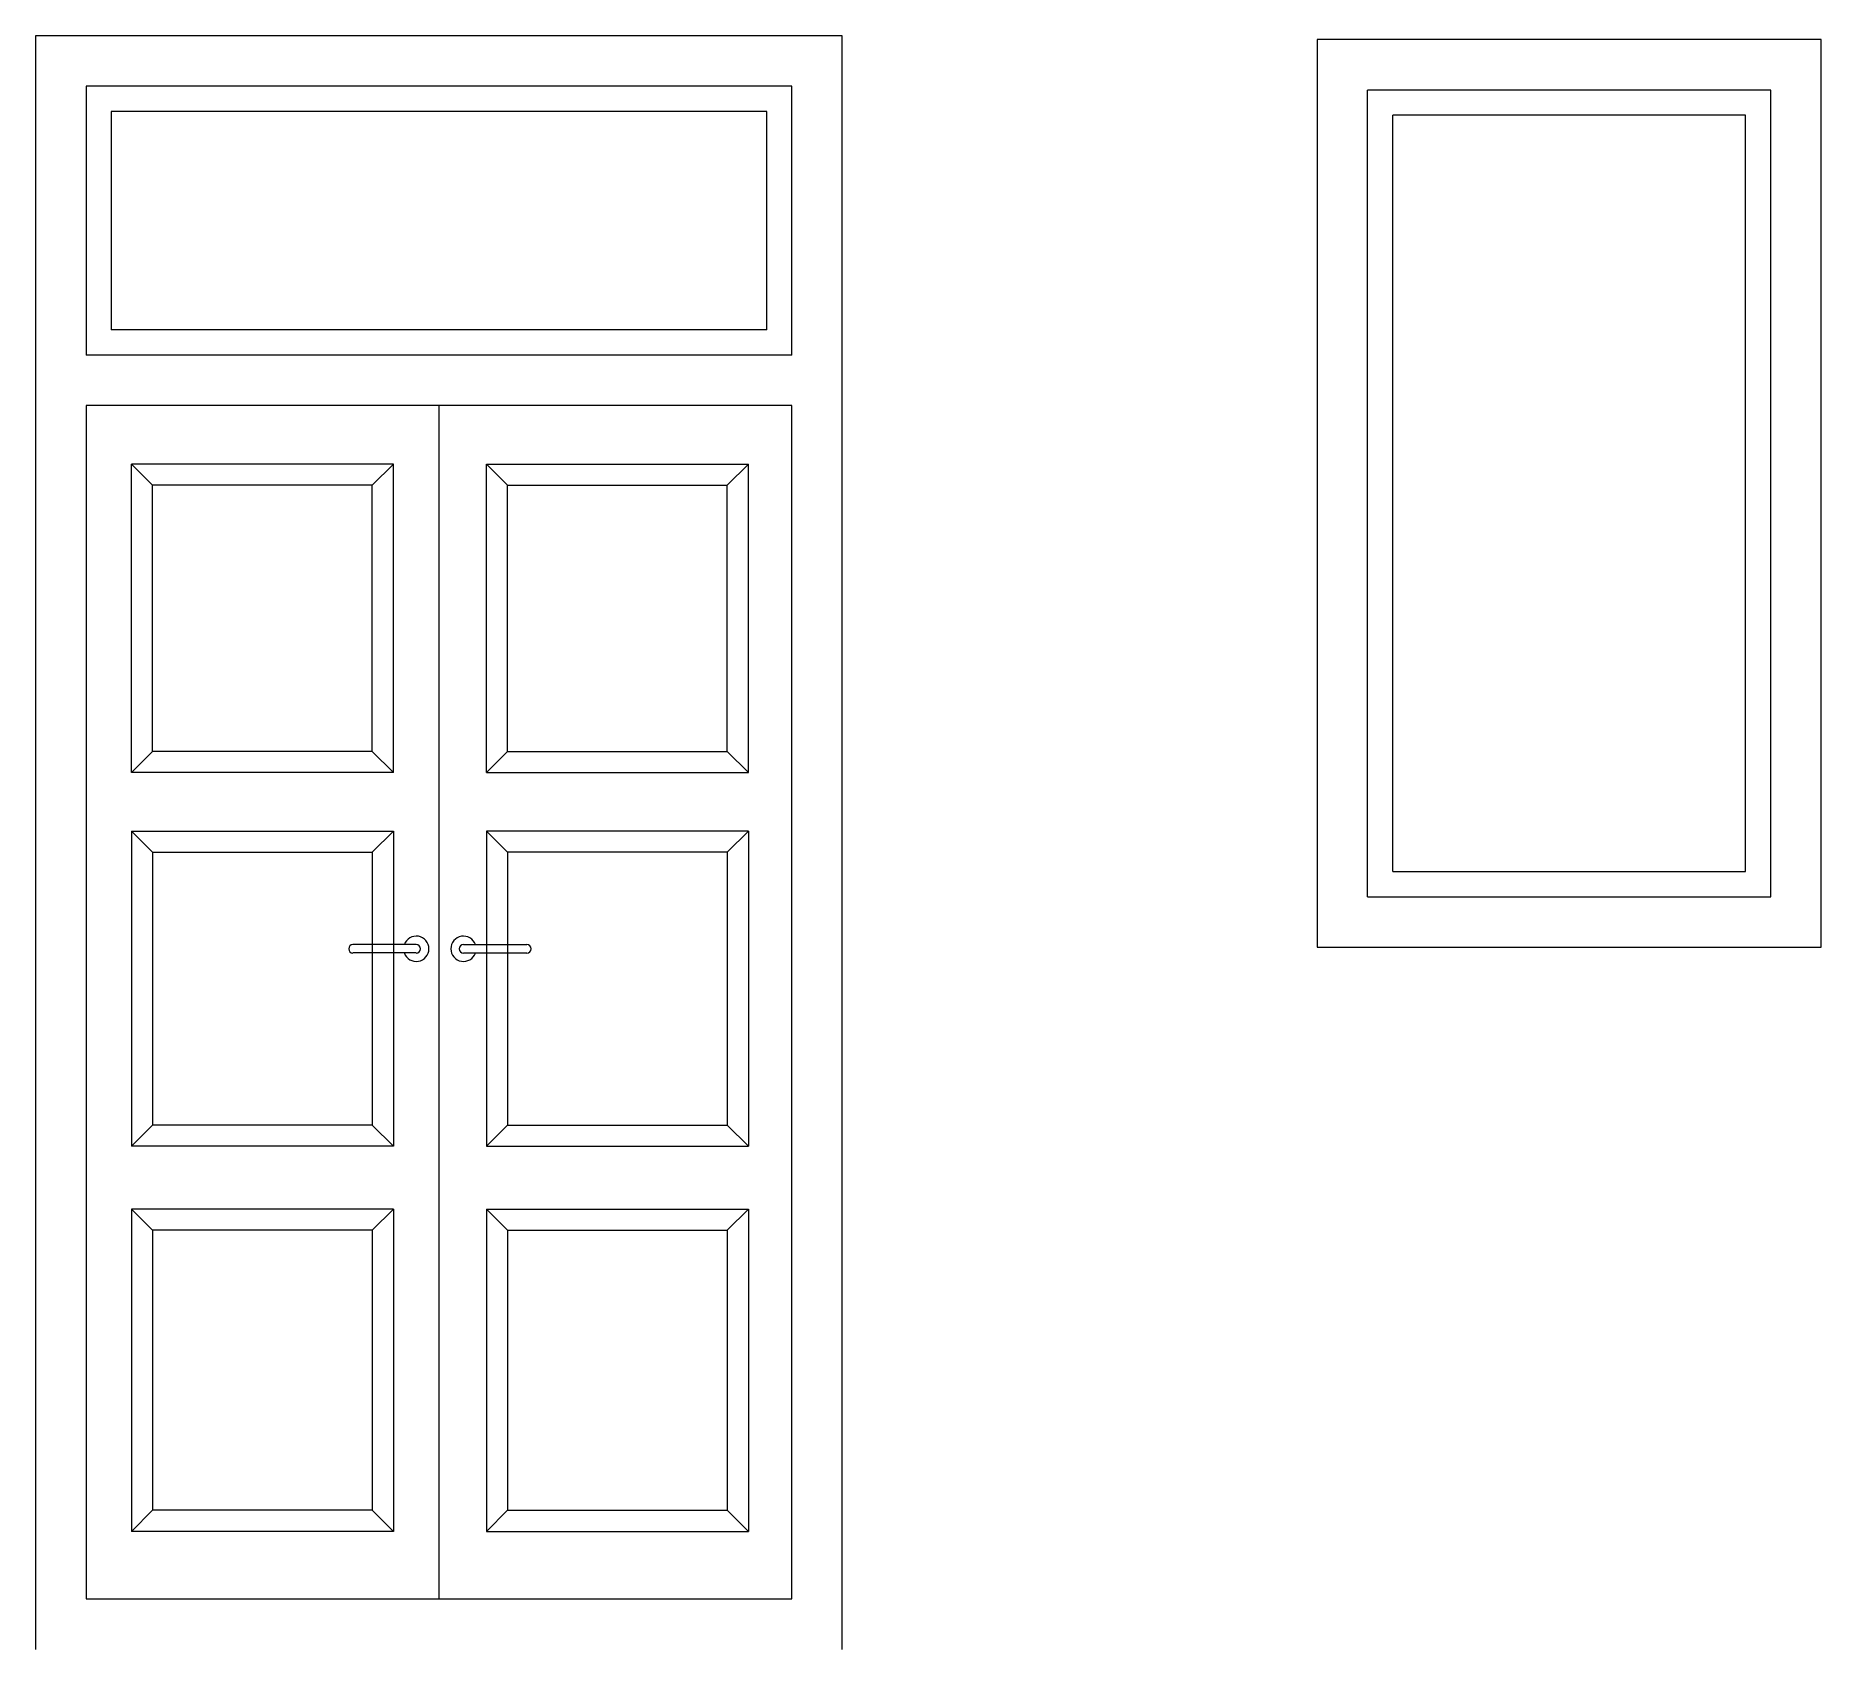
# Model space of a CAD drawing. Header units: inches. Extents: x -12073856 to 12321241, y -1226296 to 1319224.
# Drawn here: x 122662.7 to 122768.9, y 36457.4 to 36553.4 of the extents above; entities that cross this region are included whole.
import ezdxf

# ---------------------------------------------------------------- set-up
doc = ezdxf.new("R2010")
doc.units = ezdxf.units.IN
doc.header["$MEASUREMENT"] = 0
doc.header["$PDMODE"] = 35
doc.linetypes.add('ACAD_ISO04W100', pattern=[30, 24, -3, 0, -3])
doc.linetypes.add('HIDDEN', pattern=[9.525, 6.35, -3.175])
for name, color, linetype, lineweight in [('cl', 4, 'ACAD_ISO04W100', 15), ('DIM', 6, 'Continuous', 9), ('Dimension', 130, 'Continuous', 9), ('DIMENTION', 140, 'Continuous', 0), ('dimentions', 5, 'Continuous', 9), ('door', 20, 'Continuous', 35), ('Hatch', 9, 'Continuous', 9), ('OUTLINE', 1, 'Continuous', 25), ('REINFORCEMENT', 2, 'Continuous', 40), ('REN', 242, 'Continuous', 30), ('steps', 253, 'Continuous', 20), ('TEXT', 255, 'Continuous', 35), ('tiles', 30, 'Continuous', 5), ('Toilet', 7, 'Continuous', 25), ('TXT', 114, 'Continuous', 13), ('WALL', 1, 'Continuous', 30), ('Windows', 151, 'Continuous', 15)]:
    doc.layers.add(name, color=color, linetype=linetype, lineweight=lineweight)
doc.styles.add('CEN', font='GOTHIC.TTF')
doc.styles.add('Lettring Text', font='arial.ttf')
doc.styles.add('S-111', font='tahoma.ttf', dxfattribs={"height": 8})
doc.styles.add('SEN', font='GOTHIC.TTF')
doc.styles.get("Standard").update_dxf_attribs({"font": 'arial.ttf'})
doc.styles.add('TAHOMA', font='tahoma.ttf', dxfattribs={"height": 9})
doc.styles.add('Text', font='GOTHIC.TTF', dxfattribs={"height": 6})
doc.styles.add('TEXT-4', font='times.ttf', dxfattribs={"height": 7})
doc.dimstyles.new('Copy of Standard', dxfattribs={"dimtxt": 12, "dimasz": 4, "dimexe": 0, "dimexo": 6, "dimgap": 3, "dimtad": 1, "dimdec": 0, "dimzin": 0, "dimdsep": 46, "dimlunit": 4, "dimtxsty": 'Standard', "dimblk": 'ARCHTICK', "dimcen": 0.09, "dimdle": 3, "dimclrd": 256, "dimadec": 0, "dimazin": 0, "dimtfac": 1, "dimtdec": 0, "dimtofl": 0, "dimtmove": 0, "dimatfit": 3, "dimfxl": 1, "dimfxlon": 1, "dimtolj": 1, "dimtzin": 0, "dimlwd": -1, "dimarcsym": 0})
doc.dimstyles.new('DIM-4', dxfattribs={"dimtxt": 4, "dimasz": 2, "dimexe": 0, "dimexo": 1, "dimgap": 1, "dimtad": 1, "dimdec": 0, "dimlfac": 0.5, "dimzin": 3, "dimdsep": 46, "dimlunit": 4, "dimtxsty": 'TEXT-4', "dimcen": 0.09, "dimadec": 0, "dimazin": 0, "dimtfac": 1, "dimtdec": 0, "dimtix": 1, "dimtofl": 0, "dimtmove": 2, "dimatfit": 2, "dimfxl": 1, "dimtolj": 1, "dimtzin": 0, "dimlwe": 5, "dimarcsym": 0})
doc.dimstyles.new('my dimension', dxfattribs={"dimtxt": 8, "dimasz": 1, "dimexe": 6, "dimexo": 12, "dimgap": 2, "dimtad": 1, "dimdec": 0, "dimrnd": 1.38778e-17, "dimzin": 4, "dimdsep": 46, "dimlunit": 3, "dimtxsty": 'Standard', "dimblk": 'ARROW', "dimcen": 0, "dimse1": 1, "dimse2": 1, "dimclrd": 256, "dimclre": 256, "dimclrt": 256, "dimadec": 5, "dimazin": 0, "dimtfac": 1, "dimtdec": 0, "dimtix": 1, "dimtmove": 2, "dimatfit": 1, "dimfxl": 1, "dimtolj": 1, "dimtzin": 0, "dimlwd": -1, "dimlwe": -1, "dimarcsym": 0})
doc.dimstyles.new("S-2'", dxfattribs={"dimscale": 96, "dimtxt": 9, "dimasz": 0.003, "dimexe": 0.09375, "dimexo": 0.09375, "dimgap": 0.0625, "dimtad": 1, "dimdec": 0, "dimlfac": 0.25, "dimzin": 3, "dimdsep": 46, "dimlunit": 3, "dimtxsty": 'S-111', "dimblk": 'S', "dimcen": 0.09375, "dimdle": 0.09375, "dimse1": 1, "dimse2": 1, "dimadec": 0, "dimazin": 1, "dimtfac": 1, "dimtdec": 0, "dimtix": 1, "dimtmove": 0, "dimatfit": 3, "dimldrblk": 'DOTSMALL', "dimfxl": 1, "dimtolj": 1, "dimtzin": 1, "dimarcsym": 0})
doc.dimstyles.get("Standard").update_dxf_attribs({"dimtxt": 6, "dimasz": 4, "dimexe": 0, "dimexo": 6, "dimgap": 3, "dimtad": 1, "dimdec": 0, "dimzin": 0, "dimdsep": 46, "dimlunit": 4, "dimtxsty": 'Standard', "dimblk": 'ARCHTICK', "dimcen": 0.09, "dimdle": 3, "dimclrd": 256, "dimadec": 0, "dimazin": 0, "dimtfac": 1, "dimtdec": 0, "dimtofl": 0, "dimtmove": 0, "dimatfit": 3, "dimfxl": 1, "dimfxlon": 1, "dimtolj": 1, "dimtzin": 0, "dimlwd": -1, "dimarcsym": 0})
pattern_1 = [(90, (-3680.62, 0), (-12.5, 0), [])]

# ---------------------------------------------------------------- blocks, each defined once
blk = doc.blocks.new('*D863')
at = {"layer": 'Defpoints', "color": 0, "transparency": 16777216}
for p in [(880178.66, -15199.21), (880298.93, -15211.21), (880178.66, -15225.57)]:
    blk.add_point(p, dxfattribs=at)
at = {"layer": 'DIM', "color": 0, "lineweight": 5, "transparency": 16777216}
for p, q in [((880178.66, -15200.21), (880178.66, -15225.57)), ((880298.93, -15212.21), (880298.93, -15225.57))]:
    blk.add_line(p, q, dxfattribs=at)
at = {"layer": 'DIM', "color": 0, "lineweight": -2, "transparency": 16777216}
blk.add_line((880296.93, -15225.57), (880180.66, -15225.57), dxfattribs=at)
at = {"layer": 'DIM', "color": 0, "transparency": 16777216}
for points in [[(880180.66, -15225.23), (880180.66, -15225.9), (880178.66, -15225.57)], [(880296.93, -15225.23), (880296.93, -15225.9), (880298.93, -15225.57)]]:
    blk.add_solid(points, dxfattribs=at)
at = {"layer": 'DIM', "color": 0, "transparency": 16777216, "insert": (880238.79, -15220.98), "char_height": 7, "attachment_point": 5, "style": 'TEXT-4'}
blk.add_mtext('\\A1;l', dxfattribs=at)
blk = doc.blocks.new('*D864')
at = {"layer": 'Defpoints', "color": 0, "transparency": 16777216}
for p in [(879964.8, -15219.83), (880087.6, -15221.67), (879964.8, -15225.84)]:
    blk.add_point(p, dxfattribs=at)
at = {"layer": 'DIM', "color": 0, "lineweight": 5, "transparency": 16777216}
for p, q in [((879964.8, -15220.83), (879964.8, -15225.84)), ((880087.6, -15222.67), (880087.6, -15225.84))]:
    blk.add_line(p, q, dxfattribs=at)
at = {"layer": 'DIM', "color": 0, "lineweight": -2, "transparency": 16777216}
blk.add_line((880085.6, -15225.84), (879966.8, -15225.84), dxfattribs=at)
at = {"layer": 'DIM', "color": 0, "transparency": 16777216}
for points in [[(879966.8, -15225.5), (879966.8, -15226.17), (879964.8, -15225.84)], [(880085.6, -15225.5), (880085.6, -15226.17), (880087.6, -15225.84)]]:
    blk.add_solid(points, dxfattribs=at)
at = {"layer": 'DIM', "color": 0, "transparency": 16777216, "insert": (880026.2, -15221.25), "char_height": 7, "attachment_point": 5, "style": 'TEXT-4'}
blk.add_mtext('\\A1;l', dxfattribs=at)
blk = doc.blocks.new('*D865')
at = {"layer": 'Defpoints', "color": 0, "transparency": 16777216}
for p in [(879956.56, -15199.21), (879964.8, -15199.21), (879964.8, -15205.21)]:
    blk.add_point(p, dxfattribs=at)
at = {"layer": 'DIM', "color": 0, "lineweight": -2, "transparency": 16777216}
for p, q in [((879956.56, -15197.21), (879956.56, -15195.21)), ((879956.56, -15207.21), (879956.56, -15209.21))]:
    blk.add_line(p, q, dxfattribs=at)
at = {"layer": 'DIM', "color": 0, "lineweight": 5, "transparency": 16777216}
for p, q in [((879963.8, -15199.21), (879956.56, -15199.21)), ((879963.8, -15205.21), (879956.56, -15205.21))]:
    blk.add_line(p, q, dxfattribs=at)
at = {"layer": 'DIM', "color": 0, "transparency": 16777216}
for points in [[(879956.23, -15197.21), (879956.9, -15197.21), (879956.56, -15199.21)], [(879956.23, -15207.21), (879956.9, -15207.21), (879956.56, -15205.21)]]:
    blk.add_solid(points, dxfattribs=at)
at = {"layer": 'DIM', "color": 0, "transparency": 16777216, "insert": (879952, -15202.21), "char_height": 7, "attachment_point": 5, "rotation": 90, "style": 'TEXT-4'}
blk.add_mtext('\\A1;3"', dxfattribs=at)
blk = doc.blocks.new('*D866')
at = {"layer": 'Defpoints', "color": 0, "transparency": 16777216}
for p in [(879956.56, -15205.21), (879964.8, -15205.21), (879964.8, -15211.21)]:
    blk.add_point(p, dxfattribs=at)
at = {"layer": 'DIM', "color": 0, "lineweight": -2, "transparency": 16777216}
for p, q in [((879956.56, -15203.21), (879956.56, -15201.21)), ((879956.56, -15213.21), (879956.56, -15215.21))]:
    blk.add_line(p, q, dxfattribs=at)
at = {"layer": 'DIM', "color": 0, "lineweight": 5, "transparency": 16777216}
for p, q in [((879963.8, -15205.21), (879956.56, -15205.21)), ((879963.8, -15211.21), (879956.56, -15211.21))]:
    blk.add_line(p, q, dxfattribs=at)
at = {"layer": 'DIM', "color": 0, "transparency": 16777216}
for points in [[(879956.23, -15203.21), (879956.9, -15203.21), (879956.56, -15205.21)], [(879956.23, -15213.21), (879956.9, -15213.21), (879956.56, -15211.21)]]:
    blk.add_solid(points, dxfattribs=at)
at = {"layer": 'DIM', "color": 0, "transparency": 16777216, "insert": (879952, -15208.21), "char_height": 7, "attachment_point": 5, "rotation": 90, "style": 'TEXT-4'}
blk.add_mtext('\\A1;3"', dxfattribs=at)
blk = doc.blocks.new('*D867')
at = {"layer": 'Defpoints', "color": 0, "transparency": 16777216}
for p in [(880297.95, -15140.6), (880311.85, -15140.6), (880297.95, -15199.21)]:
    blk.add_point(p, dxfattribs=at)
at = {"layer": 'DIM', "color": 0, "lineweight": 5, "transparency": 16777216}
for p, q in [((880298.95, -15140.6), (880311.85, -15140.6)), ((880298.95, -15199.21), (880311.85, -15199.21))]:
    blk.add_line(p, q, dxfattribs=at)
at = {"layer": 'DIM', "color": 0, "lineweight": -2, "transparency": 16777216}
blk.add_line((880311.85, -15197.21), (880311.85, -15142.6), dxfattribs=at)
at = {"layer": 'DIM', "color": 0, "transparency": 16777216}
for points in [[(880311.51, -15142.6), (880312.18, -15142.6), (880311.85, -15140.6)], [(880311.51, -15197.21), (880312.18, -15197.21), (880311.85, -15199.21)]]:
    blk.add_solid(points, dxfattribs=at)
at = {"layer": 'DIM', "color": 0, "transparency": 16777216, "insert": (880307.29, -15169.9), "char_height": 7, "attachment_point": 5, "rotation": 90, "style": 'TEXT-4'}
blk.add_mtext('\\A1;2\'-3"', dxfattribs=at)
blk = doc.blocks.new('*D868')
at = {"layer": 'Defpoints', "color": 0, "transparency": 16777216}
for p in [(880297.95, -15199.21), (880311.85, -15199.21), (880297.95, -15205.21)]:
    blk.add_point(p, dxfattribs=at)
at = {"layer": 'DIM', "color": 0, "lineweight": -2, "transparency": 16777216}
for p, q in [((880311.85, -15197.21), (880311.85, -15195.21)), ((880311.85, -15207.21), (880311.85, -15209.21))]:
    blk.add_line(p, q, dxfattribs=at)
at = {"layer": 'DIM', "color": 0, "lineweight": 5, "transparency": 16777216}
for p, q in [((880298.95, -15199.21), (880311.85, -15199.21)), ((880298.95, -15205.21), (880311.85, -15205.21))]:
    blk.add_line(p, q, dxfattribs=at)
at = {"layer": 'DIM', "color": 0, "transparency": 16777216}
for points in [[(880311.51, -15197.21), (880312.18, -15197.21), (880311.85, -15199.21)], [(880311.51, -15207.21), (880312.18, -15207.21), (880311.85, -15205.21)]]:
    blk.add_solid(points, dxfattribs=at)
at = {"layer": 'DIM', "color": 0, "transparency": 16777216, "insert": (880307.29, -15202.21), "char_height": 7, "attachment_point": 5, "rotation": 90, "style": 'TEXT-4'}
blk.add_mtext('\\A1;3"', dxfattribs=at)
blk = doc.blocks.new('*D869')
at = {"layer": 'Defpoints', "color": 0, "transparency": 16777216}
for p in [(880297.95, -15205.21), (880311.85, -15205.21), (880297.95, -15211.21)]:
    blk.add_point(p, dxfattribs=at)
at = {"layer": 'DIM', "color": 0, "lineweight": -2, "transparency": 16777216}
for p, q in [((880311.85, -15203.21), (880311.85, -15201.21)), ((880311.85, -15213.21), (880311.85, -15215.21))]:
    blk.add_line(p, q, dxfattribs=at)
at = {"layer": 'DIM', "color": 0, "lineweight": 5, "transparency": 16777216}
for p, q in [((880298.95, -15205.21), (880311.85, -15205.21)), ((880298.95, -15211.21), (880311.85, -15211.21))]:
    blk.add_line(p, q, dxfattribs=at)
at = {"layer": 'DIM', "color": 0, "transparency": 16777216}
for points in [[(880311.51, -15203.21), (880312.18, -15203.21), (880311.85, -15205.21)], [(880311.51, -15213.21), (880312.18, -15213.21), (880311.85, -15211.21)]]:
    blk.add_solid(points, dxfattribs=at)
at = {"layer": 'DIM', "color": 0, "transparency": 16777216, "insert": (880307.29, -15208.21), "char_height": 7, "attachment_point": 5, "rotation": 90, "style": 'TEXT-4'}
blk.add_mtext('\\A1;3"', dxfattribs=at)
blk = doc.blocks.new('ARROW')
at = {"layer": 'Hatch'}
h = blk.add_hatch(color=256, dxfattribs=at)
h.dxf.hatch_style = 1
h.paths.add_polyline_path([(12191115.76, -1270860.08), (12191485.38, -1270660.08), (12191115.76, -1270660.08)])
for p, q in [((12191115.76, -1270860.08), (12191115.76, -1270060.08)), ((12191015.76, -1270160.08), (12196382.95, -1270160.08)), ((12191485.38, -1270660.08), (12190746.15, -1270660.08)), ((12190746.15, -1270660.08), (12191115.76, -1270860.08)), ((12191485.38, -1270660.08), (12191115.76, -1270860.08))]:
    blk.add_line(p, q, dxfattribs=at)
blk = doc.blocks.new('*D860')
at = {"layer": 'Defpoints', "color": 0, "transparency": 16777216}
for p in [(880238.93, -15102.55), (879973.8, -15140.6), (880238.93, -15140.6)]:
    blk.add_point(p, dxfattribs=at)
at = {"layer": 'dimentions', "transparency": 16777216}
for p, q in [((879974.8, -15102.55), (880084.2, -15102.55)), ((880237.93, -15102.55), (880126.22, -15102.55))]:
    blk.add_line(p, q, dxfattribs=at)
at = {"layer": 'dimentions', "transparency": 16777216, "rotation": 180}
blk.add_blockref('ARROW', (879973.8, -15102.55), dxfattribs=at)
at = {"layer": 'dimentions', "transparency": 16777216}
blk.add_blockref('ARROW', (880238.93, -15102.55), dxfattribs=at)
at = {"layer": 'dimentions', "transparency": 16777216, "insert": (880105.21, -15095.37), "char_height": 8, "attachment_point": 5}
blk.add_mtext('\\A1;Length(L)', dxfattribs=at)
blk = doc.blocks.new('*D861')
at = {"layer": 'cl', "linetype": 'Continuous', "transparency": 16777216}
blk.add_line((879983.8, -15133.1), (880056.02, -15133.1), dxfattribs=at)
at = {"layer": 'Defpoints', "color": 0, "linetype": 'Continuous', "transparency": 16777216}
for p in [(880057.02, -15133.1), (879982.8, -15140.6), (880057.02, -15149.27)]:
    blk.add_point(p, dxfattribs=at)
at = {"layer": 'cl', "linetype": 'Continuous', "transparency": 16777216, "rotation": 180}
blk.add_blockref('ARROW', (879982.8, -15133.1), dxfattribs=at)
at = {"layer": 'cl', "linetype": 'Continuous', "transparency": 16777216}
blk.add_blockref('ARROW', (880057.02, -15133.1), dxfattribs=at)
at = {"layer": 'cl', "linetype": 'Continuous', "lineweight": 30, "transparency": 16777216, "insert": (880019.91, -15127.02), "char_height": 8, "attachment_point": 5}
blk.add_mtext('\\A1;.25L', dxfattribs=at)
blk = doc.blocks.new('*D862')
at = {"layer": 'cl', "linetype": 'Continuous', "transparency": 16777216}
blk.add_line((880154.02, -15134.48), (880228.93, -15134.48), dxfattribs=at)
at = {"layer": 'Defpoints', "color": 0, "linetype": 'Continuous', "transparency": 16777216}
for p in [(880229.93, -15134.48), (880229.93, -15140.6), (880153.02, -15149.27)]:
    blk.add_point(p, dxfattribs=at)
at = {"layer": 'cl', "linetype": 'Continuous', "transparency": 16777216, "rotation": 180}
blk.add_blockref('ARROW', (880153.02, -15134.48), dxfattribs=at)
at = {"layer": 'cl', "linetype": 'Continuous', "transparency": 16777216}
blk.add_blockref('ARROW', (880229.93, -15134.48), dxfattribs=at)
at = {"layer": 'cl', "linetype": 'Continuous', "lineweight": 30, "transparency": 16777216, "insert": (880191.47, -15128.4), "char_height": 8, "attachment_point": 5}
blk.add_mtext('\\A1;.25L', dxfattribs=at)
blk = doc.blocks.new('_ArchTick')
at = {"color": 0, "linetype": 'ByBlock', "const_width": 0.15}
blk.add_lwpolyline([(-0.5, -0.5), (0.5, 0.5)], dxfattribs=at)
blk = doc.blocks.new('*D642')
at = {"layer": 'Defpoints', "color": 0, "ltscale": 0.5, "transparency": 16777216}
for p in [(348550.37, -34284.7), (348535.47, -34298.4), (348698.03, -34475.15)]:
    blk.add_point(p, dxfattribs=at)
at = {"layer": 'steps', "color": 7, "ltscale": 0.5, "transparency": 16777216}
for p, q in [((348548.16, -34286.73), (348551.84, -34283.34)), ((348710.98, -34459.33), (348552.32, -34286.81)), ((348710.72, -34463.47), (348714.4, -34460.09))]:
    blk.add_line(p, q, dxfattribs=at)
for points in [[(348552.67, -34286.49), (348551.96, -34287.14), (348550.37, -34284.7)], [(348711.33, -34459), (348710.63, -34459.65), (348712.93, -34461.44)]]:
    blk.add_solid(points, dxfattribs=at)
at = {"layer": 'steps', "color": 7, "ltscale": 0.5, "transparency": 16777216, "insert": (348637.63, -34367.57), "char_height": 12, "attachment_point": 5, "rotation": 312.6053, "style": 'Lettring Text'}
blk.add_mtext("\\A1;20'", dxfattribs=at)
blk = doc.blocks.new('*D643')
at = {"layer": 'Defpoints', "color": 0, "ltscale": 0.5, "transparency": 16777216}
for p in [(348698.03, -34475.15), (348715.72, -34493.16), (348441.11, -34727.6)]:
    blk.add_point(p, dxfattribs=at)
at = {"layer": 'steps', "color": 7, "ltscale": 0.5, "transparency": 16777216}
for p, q in [((348713.62, -34491.02), (348717.13, -34494.58)), ((348460.86, -34743.6), (348713.67, -34495.17)), ((348456.71, -34743.48), (348460.21, -34747.04))]:
    blk.add_line(p, q, dxfattribs=at)
for points in [[(348713.34, -34494.83), (348714.01, -34495.51), (348715.72, -34493.16)], [(348460.52, -34743.26), (348461.19, -34743.94), (348458.81, -34745.62)]]:
    blk.add_solid(points, dxfattribs=at)
at = {"layer": 'steps', "color": 7, "ltscale": 0.5, "transparency": 16777216, "insert": (348581.57, -34613.59), "char_height": 12, "attachment_point": 5, "rotation": 44.4987, "style": 'Lettring Text'}
blk.add_mtext("\\A1;30'", dxfattribs=at)
blk = doc.blocks.new('*D644')
at = {"layer": 'Defpoints', "color": 0, "ltscale": 0.5, "transparency": 16777216}
for p in [(348278.55, -34550.86), (348441.11, -34727.6), (348418.21, -34748.66)]:
    blk.add_point(p, dxfattribs=at)
at = {"layer": 'steps', "color": 7, "ltscale": 0.5, "transparency": 16777216}
for p, q in [((348257.87, -34569.89), (348254.19, -34573.27)), ((348257.61, -34574.03), (348416.27, -34746.55)), ((348420.42, -34746.63), (348416.74, -34750.02))]:
    blk.add_line(p, q, dxfattribs=at)
for points in [[(348257.96, -34573.71), (348257.25, -34574.36), (348255.66, -34571.92)], [(348416.62, -34746.22), (348415.92, -34746.87), (348418.21, -34748.66)]]:
    blk.add_solid(points, dxfattribs=at)
at = {"layer": 'steps', "color": 7, "ltscale": 0.5, "transparency": 16777216, "insert": (348342.92, -34654.79), "char_height": 12, "attachment_point": 5, "rotation": 312.6053, "style": 'Lettring Text'}
blk.add_mtext("\\A1;20'", dxfattribs=at)
blk = doc.blocks.new('*D645')
at = {"layer": 'Defpoints', "color": 0, "ltscale": 0.5, "transparency": 16777216}
for p in [(348535.47, -34298.4), (348278.55, -34550.86), (348295.33, -34567.93)]:
    blk.add_point(p, dxfattribs=at)
at = {"layer": 'steps', "color": 7, "ltscale": 0.5, "transparency": 16777216}
for p, q in [((348550.14, -34313.33), (348553.65, -34316.9)), ((348550.2, -34317.49), (348297.38, -34565.92)), ((348293.23, -34565.79), (348296.73, -34569.36))]:
    blk.add_line(p, q, dxfattribs=at)
for points in [[(348549.86, -34317.15), (348550.53, -34317.83), (348552.25, -34315.47)], [(348297.04, -34565.57), (348297.72, -34566.26), (348295.33, -34567.93)]]:
    blk.add_solid(points, dxfattribs=at)
at = {"layer": 'steps', "color": 7, "ltscale": 0.5, "transparency": 16777216, "insert": (348418.09, -34435.9), "char_height": 12, "attachment_point": 5, "rotation": 44.4987, "style": 'Lettring Text'}
blk.add_mtext("\\A1;30'", dxfattribs=at)
blk = doc.blocks.new('*D646')
at = {"layer": 'Defpoints', "color": 0, "ltscale": 0.5, "transparency": 16777216}
for p in [(348276.15, -34553.23), (348202.91, -34635.01), (348227.12, -34647.59)]:
    blk.add_point(p, dxfattribs=at)
at = {"layer": 'steps', "color": 7, "ltscale": 0.5, "transparency": 16777216}
for p, q in [((348254.6, -34542.03), (348250.17, -34539.73)), ((348250.62, -34543.2), (348204.24, -34632.46)), ((348205.57, -34636.4), (348201.14, -34634.09))]:
    blk.add_line(p, q, dxfattribs=at)
for points in [[(348250.19, -34542.98), (348251.04, -34543.42), (348251.94, -34540.65)], [(348203.81, -34632.24), (348204.66, -34632.68), (348202.91, -34635.01)]]:
    blk.add_solid(points, dxfattribs=at)
at = {"layer": 'steps', "color": 7, "ltscale": 0.5, "transparency": 16777216, "insert": (348220.21, -34584.08), "char_height": 12, "attachment_point": 5, "rotation": 62.5443, "style": 'Lettring Text'}
blk.add_mtext('\\A1;8\'-10"', dxfattribs=at)
blk = doc.blocks.new('*D647')
at = {"layer": 'Defpoints', "color": 0, "ltscale": 0.5, "transparency": 16777216}
for p in [(348639.66, -34196.02), (348256.91, -34533.65), (348276.15, -34553.23)]:
    blk.add_point(p, dxfattribs=at)
at = {"layer": 'steps', "color": 7, "ltscale": 0.5, "transparency": 16777216}
for p, q in [((348622.52, -34178.59), (348619.02, -34175.02)), ((348618.37, -34178.47), (348258.96, -34531.64)), ((348259.02, -34535.79), (348255.51, -34532.23))]:
    blk.add_line(p, q, dxfattribs=at)
for points in [[(348618.04, -34178.12), (348618.71, -34178.81), (348620.42, -34176.45)], [(348258.63, -34531.3), (348259.3, -34531.98), (348256.91, -34533.65)]]:
    blk.add_solid(points, dxfattribs=at)
at = {"layer": 'steps', "color": 7, "ltscale": 0.5, "transparency": 16777216, "insert": (348432.97, -34349.26), "char_height": 12, "attachment_point": 5, "rotation": 44.4987, "style": 'Lettring Text'}
blk.add_mtext('\\A1;42\'-6"', dxfattribs=at)
blk = doc.blocks.new('*D648')
at = {"layer": 'Defpoints', "color": 0, "ltscale": 0.5, "transparency": 16777216}
for p in [(348972.72, -33795.43), (348618.87, -34178.74), (348639.66, -34196.02)]:
    blk.add_point(p, dxfattribs=at)
at = {"layer": 'steps', "color": 7, "ltscale": 0.5, "transparency": 16777216}
for p, q in [((348954.24, -33780.07), (348950.4, -33776.87)), ((348950.1, -33780.36), (348620.71, -34176.53)), ((348621.18, -34180.66), (348617.33, -34177.46))]:
    blk.add_line(p, q, dxfattribs=at)
for points in [[(348949.73, -33780.06), (348950.47, -33780.67), (348951.94, -33778.15)], [(348620.34, -34176.23), (348621.08, -34176.84), (348618.87, -34178.74)]]:
    blk.add_solid(points, dxfattribs=at)
at = {"layer": 'steps', "color": 7, "ltscale": 0.5, "transparency": 16777216, "insert": (348779.15, -33973.25), "char_height": 12, "attachment_point": 5, "rotation": 50.2585, "style": 'Lettring Text'}
blk.add_mtext('\\A1;43\'-5"', dxfattribs=at)
blk = doc.blocks.new('*D649')
at = {"layer": 'Defpoints', "color": 0, "ltscale": 0.5, "transparency": 16777216}
for p in [(348990.45, -33780.81), (348972.72, -33795.43), (349174.62, -34040.17)]:
    blk.add_point(p, dxfattribs=at)
at = {"layer": 'steps', "color": 7, "ltscale": 0.5, "transparency": 16777216}
for p, q in [((348988.14, -33782.72), (348991.99, -33779.54)), ((349190.52, -34023.33), (348992.28, -33783.03)), ((349190.03, -34027.46), (349193.89, -34024.27))]:
    blk.add_line(p, q, dxfattribs=at)
for points in [[(348992.65, -33782.72), (348991.91, -33783.33), (348990.45, -33780.81)], [(349190.89, -34023.02), (349190.15, -34023.63), (349192.35, -34025.55)]]:
    blk.add_solid(points, dxfattribs=at)
at = {"layer": 'steps', "color": 7, "ltscale": 0.5, "transparency": 16777216, "insert": (349097.67, -33898.01), "char_height": 12, "attachment_point": 5, "rotation": 309.5205, "style": 'Lettring Text'}
blk.add_mtext('\\A1;26\'-5"', dxfattribs=at)
blk = doc.blocks.new('*D650')
at = {"layer": 'Defpoints', "color": 0, "ltscale": 0.5, "transparency": 16777216}
for p in [(349174.62, -34040.17), (349185.95, -34047.01), (349075.81, -34203.83)]:
    blk.add_point(p, dxfattribs=at)
at = {"layer": 'steps', "color": 7, "ltscale": 0.5, "transparency": 16777216}
for p, q in [((349183.38, -34045.46), (349187.66, -34048.05)), ((349088.63, -34208.21), (349184.46, -34049.48)), ((349084.57, -34209.12), (349088.85, -34211.71))]:
    blk.add_line(p, q, dxfattribs=at)
for points in [[(349184.05, -34049.23), (349184.87, -34049.72), (349185.95, -34047.01)], [(349088.22, -34207.97), (349089.04, -34208.46), (349087.14, -34210.67)]]:
    blk.add_solid(points, dxfattribs=at)
at = {"layer": 'steps', "color": 7, "ltscale": 0.5, "transparency": 16777216, "insert": (349129.59, -34124.64), "char_height": 12, "attachment_point": 5, "rotation": 58.8796, "style": 'Lettring Text'}
blk.add_mtext('\\A1;15\'-11"', dxfattribs=at)
blk = doc.blocks.new('*D651')
at = {"layer": 'Defpoints', "color": 0, "ltscale": 0.5, "transparency": 16777216}
for p in [(349075.81, -34203.83), (349086.51, -34211.28), (348945.94, -34390.52)]:
    blk.add_point(p, dxfattribs=at)
at = {"layer": 'steps', "color": 7, "ltscale": 0.5, "transparency": 16777216}
for p, q in [((349084.05, -34209.56), (349088.15, -34212.42)), ((348958.28, -34395.6), (349084.87, -34213.64)), ((348954.17, -34396.25), (348958.28, -34399.1))]:
    blk.add_line(p, q, dxfattribs=at)
for points in [[(349084.47, -34213.36), (349085.26, -34213.91), (349086.51, -34211.28)], [(348957.88, -34395.33), (348958.67, -34395.88), (348956.64, -34397.96)]]:
    blk.add_solid(points, dxfattribs=at)
at = {"layer": 'steps', "color": 7, "ltscale": 0.5, "transparency": 16777216, "insert": (349014.9, -34299.98), "char_height": 12, "attachment_point": 5, "rotation": 55.1744, "style": 'Lettring Text'}
blk.add_mtext('\\A1;18\'-11"', dxfattribs=at)
blk = doc.blocks.new('*D652')
at = {"layer": 'Defpoints', "color": 0, "ltscale": 0.5, "transparency": 16777216}
for p in [(348945.94, -34390.52), (348957.96, -34396.5), (348883, -34517.05)]:
    blk.add_point(p, dxfattribs=at)
at = {"layer": 'steps', "color": 7, "ltscale": 0.5, "transparency": 16777216}
for p, q in [((348955.27, -34395.16), (348959.75, -34397.39)), ((348896.31, -34520.46), (348956.68, -34399.07)), ((348892.34, -34521.7), (348896.82, -34523.92))]:
    blk.add_line(p, q, dxfattribs=at)
for points in [[(348956.25, -34398.86), (348957.11, -34399.29), (348957.96, -34396.5)], [(348895.88, -34520.24), (348896.74, -34520.67), (348895.03, -34523.03)]]:
    blk.add_solid(points, dxfattribs=at)
at = {"layer": 'steps', "color": 7, "ltscale": 0.5, "transparency": 16777216, "insert": (348919.22, -34456.15), "char_height": 12, "attachment_point": 5, "rotation": 63.5559, "style": 'Lettring Text'}
blk.add_mtext('\\A1;11\'-9"', dxfattribs=at)
blk = doc.blocks.new('*D653')
at = {"layer": 'Defpoints', "color": 0, "ltscale": 0.5, "transparency": 16777216}
for p in [(348883, -34517.05), (348894.55, -34523.66), (348717.03, -34807.23)]:
    blk.add_point(p, dxfattribs=at)
at = {"layer": 'steps', "color": 7, "ltscale": 0.5, "transparency": 16777216}
for p, q in [((348891.95, -34522.17), (348896.29, -34524.65)), ((348730.01, -34811.34), (348893.12, -34526.15)), ((348725.98, -34812.35), (348730.32, -34814.83))]:
    blk.add_line(p, q, dxfattribs=at)
for points in [[(348892.71, -34525.91), (348893.54, -34526.39), (348894.55, -34523.66)], [(348729.59, -34811.1), (348730.42, -34811.58), (348728.58, -34813.84)]]:
    blk.add_solid(points, dxfattribs=at)
at = {"layer": 'steps', "color": 7, "ltscale": 0.5, "transparency": 16777216, "insert": (348804.51, -34664.71), "char_height": 12, "attachment_point": 5, "rotation": 60.2319, "style": 'Lettring Text'}
blk.add_mtext('\\A1;27\'-10"', dxfattribs=at)
blk = doc.blocks.new('*D654')
at = {"layer": 'Defpoints', "color": 0, "ltscale": 0.5, "transparency": 16777216}
for p in [(348717.03, -34807.23), (348725.15, -34816.06), (348596.44, -34918.14)]:
    blk.add_point(p, dxfattribs=at)
at = {"layer": 'steps', "color": 7, "ltscale": 0.5, "transparency": 16777216}
for p, q in [((348723.12, -34813.85), (348726.5, -34817.53)), ((348606.67, -34925.02), (348723.03, -34818.01)), ((348602.53, -34924.76), (348605.91, -34928.44))]:
    blk.add_line(p, q, dxfattribs=at)
for points in [[(348722.71, -34817.65), (348723.36, -34818.36), (348725.15, -34816.06)], [(348606.35, -34924.67), (348607, -34925.38), (348604.56, -34926.97)]]:
    blk.add_solid(points, dxfattribs=at)
at = {"layer": 'steps', "color": 7, "ltscale": 0.5, "transparency": 16777216, "insert": (348659.35, -34865.53), "char_height": 12, "attachment_point": 5, "rotation": 42.6053, "style": 'Lettring Text'}
blk.add_mtext('\\A1;13\'-8"', dxfattribs=at)
blk = doc.blocks.new('*D655')
at = {"layer": 'Defpoints', "color": 0, "ltscale": 0.5, "transparency": 16777216}
for p in [(348596.44, -34918.14), (348608.18, -34926.98), (348502.53, -35042.92)]:
    blk.add_point(p, dxfattribs=at)
at = {"layer": 'steps', "color": 7, "ltscale": 0.5, "transparency": 16777216}
for p, q in [((348605.78, -34925.17), (348609.78, -34928.18)), ((348515.99, -35049.46), (348606.45, -34929.28)), ((348511.87, -35049.95), (348515.86, -35052.96))]:
    blk.add_line(p, q, dxfattribs=at)
for points in [[(348606.07, -34928.99), (348606.83, -34929.56), (348608.18, -34926.98)], [(348515.61, -35049.17), (348516.38, -35049.74), (348514.26, -35051.75)]]:
    blk.add_solid(points, dxfattribs=at)
at = {"layer": 'steps', "color": 7, "ltscale": 0.5, "transparency": 16777216, "insert": (348554.72, -34984.48), "char_height": 12, "attachment_point": 5, "rotation": 53.0328, "style": 'Lettring Text'}
blk.add_mtext("\\A1;13'", dxfattribs=at)
blk = doc.blocks.new('*D656')
at = {"layer": 'Defpoints', "color": 0, "ltscale": 0.5, "transparency": 16777216}
for p in [(348502.53, -35042.92), (348510.73, -35050.78), (348337.11, -35215.68)]:
    blk.add_point(p, dxfattribs=at)
at = {"layer": 'steps', "color": 7, "ltscale": 0.5, "transparency": 16777216}
for p, q in [((348508.57, -35048.7), (348512.18, -35052.16)), ((348347.31, -35221.47), (348508.75, -35052.85)), ((348343.15, -35221.47), (348346.76, -35224.93))]:
    blk.add_line(p, q, dxfattribs=at)
for points in [[(348508.4, -35052.52), (348509.09, -35053.19), (348510.73, -35050.78)], [(348346.96, -35221.14), (348347.65, -35221.8), (348345.32, -35223.54)]]:
    blk.add_solid(points, dxfattribs=at)
at = {"layer": 'steps', "color": 7, "ltscale": 0.5, "transparency": 16777216, "insert": (348422.16, -35131.54), "char_height": 12, "attachment_point": 5, "rotation": 46.2452, "style": 'Lettring Text'}
blk.add_mtext('\\A1;19\'-11"', dxfattribs=at)
blk = doc.blocks.new('*D657')
at = {"layer": 'Defpoints', "color": 0, "ltscale": 0.5, "transparency": 16777216}
for p in [(348235.73, -35078.11), (348337.11, -35215.68), (348318.98, -35229.04)]:
    blk.add_point(p, dxfattribs=at)
at = {"layer": 'steps', "color": 7, "ltscale": 0.5, "transparency": 16777216}
for p, q in [((348220.01, -35089.69), (348215.99, -35092.66)), ((348219.3, -35093.78), (348317.28, -35226.73)), ((348321.4, -35227.26), (348317.37, -35230.23))]:
    blk.add_line(p, q, dxfattribs=at)
for points in [[(348219.69, -35093.5), (348218.92, -35094.07), (348217.6, -35091.47)], [(348317.66, -35226.44), (348316.89, -35227.01), (348318.98, -35229.04)]]:
    blk.add_solid(points, dxfattribs=at)
at = {"layer": 'steps', "color": 7, "ltscale": 0.5, "transparency": 16777216, "insert": (348274.84, -35155.43), "char_height": 12, "attachment_point": 5, "rotation": 306.3881, "style": 'Lettring Text'}
blk.add_mtext('\\A1;14\'-3"', dxfattribs=at)
blk = doc.blocks.new('*D658')
at = {"layer": 'Defpoints', "color": 0, "ltscale": 0.5, "transparency": 16777216}
for p in [(348243.2, -34946.94), (348216.43, -35077.01), (348235.73, -35078.11)]:
    blk.add_point(p, dxfattribs=at)
at = {"layer": 'steps', "color": 7, "ltscale": 0.5, "transparency": 16777216}
for p, q in [((348226.89, -34946.01), (348221.9, -34945.72)), ((348223.73, -34948.71), (348216.59, -35074.14)), ((348219.42, -35077.18), (348214.43, -35076.9))]:
    blk.add_line(p, q, dxfattribs=at)
for points in [[(348223.25, -34948.68), (348224.21, -34948.74), (348223.9, -34945.84)], [(348216.11, -35074.11), (348217.07, -35074.17), (348216.43, -35077.01)]]:
    blk.add_solid(points, dxfattribs=at)
at = {"layer": 'steps', "color": 7, "ltscale": 0.5, "transparency": 16777216, "insert": (348212.05, -35010.96), "char_height": 12, "attachment_point": 5, "rotation": 86.7405, "style": 'Lettring Text'}
blk.add_mtext('\\A1;10\'-11"', dxfattribs=at)
blk = doc.blocks.new('*D659')
at = {"layer": 'Defpoints', "color": 0, "ltscale": 0.5, "transparency": 16777216}
for p in [(348225.05, -34744.31), (348243.2, -34946.94), (348218.77, -34949.12)]:
    blk.add_point(p, dxfattribs=at)
at = {"layer": 'steps', "color": 7, "ltscale": 0.5, "transparency": 16777216}
for p, q in [((348203.62, -34746.23), (348198.64, -34746.68)), ((348200.88, -34749.36), (348218.51, -34946.26)), ((348221.76, -34948.86), (348216.78, -34949.3))]:
    blk.add_line(p, q, dxfattribs=at)
for points in [[(348201.36, -34749.32), (348200.41, -34749.4), (348200.63, -34746.5)], [(348218.99, -34946.22), (348218.04, -34946.3), (348218.77, -34949.12)]]:
    blk.add_solid(points, dxfattribs=at)
at = {"layer": 'steps', "color": 7, "ltscale": 0.5, "transparency": 16777216, "insert": (348217.79, -34847.09), "char_height": 12, "attachment_point": 5, "rotation": 275.1164, "style": 'Lettring Text'}
blk.add_mtext('\\A1;16\'-11"', dxfattribs=at)
blk = doc.blocks.new('*D660')
at = {"layer": 'Defpoints', "color": 0, "ltscale": 0.5, "transparency": 16777216}
for p in [(348227.12, -34647.59), (348200.36, -34743.78), (348225.05, -34744.31)]:
    blk.add_point(p, dxfattribs=at)
at = {"layer": 'steps', "color": 7, "ltscale": 0.5, "transparency": 16777216}
for p, q in [((348205.42, -34647.13), (348200.42, -34647.02)), ((348202.36, -34649.94), (348200.42, -34740.91)), ((348203.36, -34743.85), (348198.36, -34743.74))]:
    blk.add_line(p, q, dxfattribs=at)
for points in [[(348201.88, -34649.93), (348202.84, -34649.95), (348202.42, -34647.06)], [(348199.94, -34740.9), (348200.9, -34740.92), (348200.36, -34743.78)]]:
    blk.add_solid(points, dxfattribs=at)
at = {"layer": 'steps', "color": 7, "ltscale": 0.5, "transparency": 16777216, "insert": (348193.26, -34695.25), "char_height": 12, "attachment_point": 5, "rotation": 88.7786, "style": 'Lettring Text'}
blk.add_mtext('\\A1;8\'-1"', dxfattribs=at)
blk = doc.blocks.new('*D661')
at = {"layer": 'Defpoints', "color": 0, "ltscale": 0.5, "transparency": 16777216}
for p in [(348972.72, -33795.43), (348972.72, -33795.43), (349075.81, -34203.83)]:
    blk.add_point(p, dxfattribs=at)
at = {"layer": 'steps', "color": 7, "ltscale": 0.5, "transparency": 16777216}
for p, q in [((348972.72, -33795.43), (348974.66, -33794.94)), ((349075.11, -34201.05), (348973.43, -33798.22)), ((349075.81, -34203.83), (349077.75, -34203.34))]:
    blk.add_line(p, q, dxfattribs=at)
for points in [[(348973.89, -33798.1), (348972.96, -33798.34), (348972.72, -33795.43)], [(349075.57, -34200.93), (349074.64, -34201.16), (349075.81, -34203.83)]]:
    blk.add_solid(points, dxfattribs=at)
at = {"layer": 'steps', "color": 7, "ltscale": 0.5, "transparency": 16777216, "insert": (349032.15, -33997.64), "char_height": 12, "attachment_point": 5, "rotation": 284.1668, "style": 'Lettring Text'}
blk.add_mtext('\\A1;35\'-1"', dxfattribs=at)
blk = doc.blocks.new('*D662')
at = {"layer": 'Defpoints', "color": 0, "ltscale": 0.5, "transparency": 16777216}
for p in [(348972.72, -33795.43), (348945.94, -34390.52), (348945.94, -34390.52)]:
    blk.add_point(p, dxfattribs=at)
at = {"layer": 'steps', "color": 7, "ltscale": 0.5, "transparency": 16777216}
for p, q in [((348972.72, -33795.43), (348970.72, -33795.34)), ((348972.59, -33798.31), (348946.07, -34387.65)), ((348945.94, -34390.52), (348943.94, -34390.43))]:
    blk.add_line(p, q, dxfattribs=at)
for points in [[(348972.11, -33798.28), (348973.07, -33798.33), (348972.72, -33795.43)], [(348945.59, -34387.63), (348946.55, -34387.67), (348945.94, -34390.52)]]:
    blk.add_solid(points, dxfattribs=at)
at = {"layer": 'steps', "color": 7, "ltscale": 0.5, "transparency": 16777216, "insert": (348951.21, -34092.61), "char_height": 12, "attachment_point": 5, "rotation": 87.4229, "style": 'Lettring Text'}
blk.add_mtext('\\A1;49\'-8"', dxfattribs=at)
blk = doc.blocks.new('*D663')
at = {"layer": 'Defpoints', "color": 0, "ltscale": 0.5, "transparency": 16777216}
for p in [(348972.72, -33795.43), (348972.72, -33795.43), (348883, -34517.05)]:
    blk.add_point(p, dxfattribs=at)
at = {"layer": 'steps', "color": 7, "ltscale": 0.5, "transparency": 16777216}
for p, q in [((348972.72, -33795.43), (348974.71, -33795.68)), ((348883.36, -34514.2), (348972.37, -33798.29)), ((348883, -34517.05), (348884.99, -34517.3))]:
    blk.add_line(p, q, dxfattribs=at)
for points in [[(348971.89, -33798.23), (348972.84, -33798.35), (348972.72, -33795.43)], [(348882.88, -34514.14), (348883.83, -34514.26), (348883, -34517.05)]]:
    blk.add_solid(points, dxfattribs=at)
at = {"layer": 'steps', "color": 7, "ltscale": 0.5, "transparency": 16777216, "insert": (348919.8, -34155.24), "char_height": 12, "attachment_point": 5, "rotation": 82.9129, "style": 'Lettring Text'}
blk.add_mtext('\\A1;60\'-7"', dxfattribs=at)
blk = doc.blocks.new('*D664')
at = {"layer": 'Defpoints', "color": 0, "ltscale": 0.5, "transparency": 16777216}
for p in [(348639.66, -34196.02), (348883, -34517.05), (348883, -34517.05)]:
    blk.add_point(p, dxfattribs=at)
at = {"layer": 'steps', "color": 7, "ltscale": 0.5, "transparency": 16777216}
for p, q in [((348639.66, -34196.02), (348641.25, -34194.82)), ((348641.39, -34198.31), (348881.27, -34514.76)), ((348883, -34517.05), (348884.6, -34515.84))]:
    blk.add_line(p, q, dxfattribs=at)
for points in [[(348641.77, -34198.03), (348641.01, -34198.6), (348639.66, -34196.02)], [(348881.65, -34514.47), (348880.89, -34515.05), (348883, -34517.05)]]:
    blk.add_solid(points, dxfattribs=at)
at = {"layer": 'steps', "color": 7, "ltscale": 0.5, "transparency": 16777216, "insert": (348767.81, -34351.63), "char_height": 12, "attachment_point": 5, "rotation": 307.1633, "style": 'Lettring Text'}
blk.add_mtext('\\A1;33\'-7"', dxfattribs=at)
blk = doc.blocks.new('*D665')
at = {"layer": 'Defpoints', "color": 0, "ltscale": 0.5, "transparency": 16777216}
for p in [(348639.66, -34196.02), (348639.66, -34196.02), (348717.03, -34807.23)]:
    blk.add_point(p, dxfattribs=at)
at = {"layer": 'steps', "color": 7, "ltscale": 0.5, "transparency": 16777216}
for p, q in [((348639.66, -34196.02), (348637.67, -34196.28)), ((348716.67, -34804.38), (348640.02, -34198.88)), ((348717.03, -34807.23), (348715.05, -34807.48))]:
    blk.add_line(p, q, dxfattribs=at)
for points in [[(348640.49, -34198.82), (348639.54, -34198.94), (348639.66, -34196.02)], [(348717.15, -34804.32), (348716.2, -34804.44), (348717.03, -34807.23)]]:
    blk.add_solid(points, dxfattribs=at)
at = {"layer": 'steps', "color": 7, "ltscale": 0.5, "transparency": 16777216, "insert": (348686.41, -34500.61), "char_height": 12, "attachment_point": 5, "rotation": 277.2151, "style": 'Lettring Text'}
blk.add_mtext('\\A1;51\'-4"', dxfattribs=at)
blk = doc.blocks.new('*D666')
at = {"layer": 'Defpoints', "color": 0, "ltscale": 0.5, "transparency": 16777216}
for p in [(348276.15, -34553.23), (348276.15, -34553.23), (348717.03, -34807.23)]:
    blk.add_point(p, dxfattribs=at)
at = {"layer": 'steps', "color": 7, "ltscale": 0.5, "transparency": 16777216}
for p, q in [((348276.15, -34553.23), (348275.15, -34554.96)), ((348714.54, -34805.8), (348278.64, -34554.66)), ((348717.03, -34807.23), (348716.03, -34808.96))]:
    blk.add_line(p, q, dxfattribs=at)
for points in [[(348278.88, -34554.25), (348278.4, -34555.08), (348276.15, -34553.23)], [(348714.78, -34805.38), (348714.3, -34806.21), (348717.03, -34807.23)]]:
    blk.add_solid(points, dxfattribs=at)
at = {"layer": 'steps', "color": 7, "ltscale": 0.5, "transparency": 16777216, "insert": (348500.65, -34673.19), "char_height": 12, "attachment_point": 5, "rotation": 330.0526, "style": 'Lettring Text'}
blk.add_mtext('\\A1;42\'-5"', dxfattribs=at)
blk = doc.blocks.new('*D667')
at = {"layer": 'Defpoints', "color": 0, "ltscale": 0.5, "transparency": 16777216}
for p in [(348227.12, -34647.59), (348717.03, -34807.23), (348717.03, -34807.23)]:
    blk.add_point(p, dxfattribs=at)
at = {"layer": 'steps', "color": 7, "ltscale": 0.5, "transparency": 16777216}
for p, q in [((348227.12, -34647.59), (348227.74, -34645.69)), ((348229.85, -34648.48), (348714.3, -34806.34)), ((348717.03, -34807.23), (348717.65, -34805.33))]:
    blk.add_line(p, q, dxfattribs=at)
for points in [[(348230, -34648.03), (348229.7, -34648.94), (348227.12, -34647.59)], [(348714.45, -34805.89), (348714.15, -34806.8), (348717.03, -34807.23)]]:
    blk.add_solid(points, dxfattribs=at)
at = {"layer": 'steps', "color": 7, "ltscale": 0.5, "transparency": 16777216, "insert": (348474.56, -34719.78), "char_height": 12, "attachment_point": 5, "rotation": 341.9515, "style": 'Lettring Text'}
blk.add_mtext('\\A1;42\'-11"', dxfattribs=at)
blk = doc.blocks.new('*D668')
at = {"layer": 'Defpoints', "color": 0, "ltscale": 0.5, "transparency": 16777216}
for p in [(348225.05, -34744.31), (348225.05, -34744.31), (348717.03, -34807.23)]:
    blk.add_point(p, dxfattribs=at)
at = {"layer": 'steps', "color": 7, "ltscale": 0.5, "transparency": 16777216}
for p, q in [((348225.05, -34744.31), (348224.8, -34746.29)), ((348714.18, -34806.87), (348227.91, -34744.68)), ((348717.03, -34807.23), (348716.78, -34809.22))]:
    blk.add_line(p, q, dxfattribs=at)
for points in [[(348227.97, -34744.2), (348227.85, -34745.15), (348225.05, -34744.31)], [(348714.24, -34806.39), (348714.12, -34807.34), (348717.03, -34807.23)]]:
    blk.add_solid(points, dxfattribs=at)
at = {"layer": 'steps', "color": 7, "ltscale": 0.5, "transparency": 16777216, "insert": (348472.06, -34767.81), "char_height": 12, "attachment_point": 5, "rotation": 352.7118, "style": 'Lettring Text'}
blk.add_mtext('\\A1;41\'-4"', dxfattribs=at)
blk = doc.blocks.new('*D669')
at = {"layer": 'Defpoints', "color": 0, "ltscale": 0.5, "transparency": 16777216}
for p in [(348225.05, -34744.31), (348596.44, -34918.14), (348596.44, -34918.14)]:
    blk.add_point(p, dxfattribs=at)
at = {"layer": 'steps', "color": 7, "ltscale": 0.5, "transparency": 16777216}
for p, q in [((348225.05, -34744.31), (348225.9, -34742.5)), ((348227.66, -34745.53), (348593.83, -34916.92)), ((348596.44, -34918.14), (348597.29, -34916.33))]:
    blk.add_line(p, q, dxfattribs=at)
for points in [[(348227.86, -34745.1), (348227.46, -34745.96), (348225.05, -34744.31)], [(348594.04, -34916.49), (348593.63, -34917.36), (348596.44, -34918.14)]]:
    blk.add_solid(points, dxfattribs=at)
at = {"layer": 'steps', "color": 7, "ltscale": 0.5, "transparency": 16777216, "insert": (348414.19, -34823.86), "char_height": 12, "attachment_point": 5, "rotation": 334.9173, "style": 'Lettring Text'}
blk.add_mtext('\\A1;34\'-2"', dxfattribs=at)
blk = doc.blocks.new('*D670')
at = {"layer": 'Defpoints', "color": 0, "ltscale": 0.5, "transparency": 16777216}
for p in [(348596.44, -34918.14), (348243.2, -34946.94), (348243.2, -34946.94)]:
    blk.add_point(p, dxfattribs=at)
at = {"layer": 'steps', "color": 7, "ltscale": 0.5, "transparency": 16777216}
for p, q in [((348593.57, -34918.38), (348246.06, -34946.7)), ((348596.44, -34918.14), (348596.28, -34916.15)), ((348243.2, -34946.94), (348243.03, -34944.94))]:
    blk.add_line(p, q, dxfattribs=at)
for points in [[(348593.53, -34917.9), (348593.61, -34918.85), (348596.44, -34918.14)], [(348246.02, -34946.23), (348246.1, -34947.18), (348243.2, -34946.94)]]:
    blk.add_solid(points, dxfattribs=at)
at = {"layer": 'steps', "color": 7, "ltscale": 0.5, "transparency": 16777216, "insert": (348419.16, -34924.44), "char_height": 12, "attachment_point": 5, "rotation": 4.6601, "style": 'Lettring Text'}
blk.add_mtext('\\A1;29\'-6"', dxfattribs=at)
blk = doc.blocks.new('*D671')
at = {"layer": 'Defpoints', "color": 0, "ltscale": 0.5, "transparency": 16777216}
for p in [(348243.2, -34946.94), (348243.2, -34946.94), (348502.53, -35042.92)]:
    blk.add_point(p, dxfattribs=at)
at = {"layer": 'steps', "color": 7, "ltscale": 0.5, "transparency": 16777216}
for p, q in [((348243.2, -34946.94), (348242.5, -34948.81)), ((348499.83, -35041.92), (348245.89, -34947.94)), ((348502.53, -35042.92), (348501.83, -35044.79))]:
    blk.add_line(p, q, dxfattribs=at)
for points in [[(348246.06, -34947.49), (348245.73, -34948.38), (348243.2, -34946.94)], [(348500, -35041.47), (348499.66, -35042.37), (348502.53, -35042.92)]]:
    blk.add_solid(points, dxfattribs=at)
at = {"layer": 'steps', "color": 7, "ltscale": 0.5, "transparency": 16777216, "insert": (348375.68, -34987.3), "char_height": 12, "attachment_point": 5, "rotation": 339.6898, "style": 'Lettring Text'}
blk.add_mtext('\\A1;23\'-1"', dxfattribs=at)
blk = doc.blocks.new('*D672')
at = {"layer": 'Defpoints', "color": 0, "ltscale": 0.5, "transparency": 16777216}
for p in [(348502.53, -35042.92), (348235.73, -35078.11), (348235.73, -35078.11)]:
    blk.add_point(p, dxfattribs=at)
at = {"layer": 'steps', "color": 7, "ltscale": 0.5, "transparency": 16777216}
for p, q in [((348499.68, -35043.29), (348238.58, -35077.74)), ((348502.53, -35042.92), (348502.26, -35040.94)), ((348235.73, -35078.11), (348235.47, -35076.13))]:
    blk.add_line(p, q, dxfattribs=at)
for points in [[(348499.61, -35042.82), (348499.74, -35043.77), (348502.53, -35042.92)], [(348238.51, -35077.26), (348238.64, -35078.21), (348235.73, -35078.11)]]:
    blk.add_solid(points, dxfattribs=at)
at = {"layer": 'steps', "color": 7, "ltscale": 0.5, "transparency": 16777216, "insert": (348368.06, -35052.46), "char_height": 12, "attachment_point": 5, "rotation": 7.5144, "style": 'Lettring Text'}
blk.add_mtext('\\A1;22\'-5"', dxfattribs=at)
blk = doc.blocks.new('*D673')
at = {"layer": 'Defpoints', "color": 0, "ltscale": 0.5, "transparency": 16777216}
for p in [(348698.03, -34475.15), (348855.47, -34565.2), (348855.47, -34565.2)]:
    blk.add_point(p, dxfattribs=at)
at = {"layer": 'steps', "color": 7, "ltscale": 0.5, "transparency": 16777216}
for p, q in [((348698.03, -34475.15), (348699.02, -34473.41)), ((348700.52, -34476.57), (348852.97, -34563.77)), ((348855.47, -34565.2), (348856.46, -34563.46))]:
    blk.add_line(p, q, dxfattribs=at)
for points in [[(348700.76, -34476.16), (348700.28, -34476.99), (348698.03, -34475.15)], [(348853.21, -34563.35), (348852.73, -34564.18), (348855.47, -34565.2)]]:
    blk.add_solid(points, dxfattribs=at)
at = {"layer": 'steps', "color": 7, "ltscale": 0.5, "transparency": 16777216, "insert": (348780.78, -34513.12), "char_height": 12, "attachment_point": 5, "rotation": 330.2319, "style": 'Lettring Text'}
blk.add_mtext('\\A1;15\'-1"', dxfattribs=at)
blk = doc.blocks.new('*D674')
at = {"layer": 'Defpoints', "color": 0, "ltscale": 0.5, "transparency": 16777216}
for p in [(348855.47, -34565.2), (348890.36, -34588.46), (348890.36, -34588.46)]:
    blk.add_point(p, dxfattribs=at)
at = {"layer": 'steps', "color": 7, "ltscale": 0.5, "transparency": 16777216}
for p, q in [((348855.47, -34565.2), (348856.58, -34563.53)), ((348857.86, -34566.79), (348887.97, -34586.86)), ((348890.36, -34588.46), (348891.47, -34586.79))]:
    blk.add_line(p, q, dxfattribs=at)
for points in [[(348858.13, -34566.39), (348857.59, -34567.19), (348855.47, -34565.2)], [(348888.24, -34586.46), (348887.7, -34587.26), (348890.36, -34588.46)]]:
    blk.add_solid(points, dxfattribs=at)
at = {"layer": 'steps', "color": 7, "ltscale": 0.5, "transparency": 16777216, "insert": (348877.42, -34570.06), "char_height": 12, "attachment_point": 5, "rotation": 326.3128, "style": 'Lettring Text'}
blk.add_mtext('\\A1;3\'-6"', dxfattribs=at)
blk = doc.blocks.new('*D675')
at = {"layer": 'Defpoints', "color": 0, "ltscale": 0.5, "transparency": 16777216}
for p in [(348940.54, -34621.59), (348849.48, -34649.79), (348899.98, -34683.09)]:
    blk.add_point(p, dxfattribs=at)
at = {"layer": 'steps', "color": 7, "ltscale": 0.5, "transparency": 16777216}
for p, q in [((348888.39, -34590.79), (348891.14, -34586.62)), ((348892.44, -34589.87), (348938.14, -34620.01)), ((348938.89, -34624.09), (348941.64, -34619.92))]:
    blk.add_line(p, q, dxfattribs=at)
for points in [[(348892.7, -34589.47), (348892.18, -34590.27), (348890.04, -34588.29)], [(348938.4, -34619.61), (348937.87, -34620.41), (348940.54, -34621.59)]]:
    blk.add_solid(points, dxfattribs=at)
at = {"layer": 'steps', "color": 7, "ltscale": 0.5, "transparency": 16777216, "insert": (348919.75, -34598.17), "char_height": 12, "attachment_point": 5, "rotation": 326.5952, "style": 'Lettring Text'}
blk.add_mtext("\\A1;5'", dxfattribs=at)
blk = doc.blocks.new('*D676')
at = {"layer": 'Defpoints', "color": 0, "ltscale": 0.5, "transparency": 16777216}
for p in [(349033.22, -33778.42), (348912.66, -33867.68), (349124.32, -33901.47)]:
    blk.add_point(p, dxfattribs=at)
at = {"layer": 'steps', "color": 7, "ltscale": 0.5, "transparency": 16777216}
for p, q in [((349122.54, -33899.06), (349125.51, -33903.08)), ((349006.07, -33989.02), (349122.01, -33903.18)), ((349001.97, -33988.32), (349004.95, -33992.34))]:
    blk.add_line(p, q, dxfattribs=at)
for points in [[(349121.73, -33902.8), (349122.3, -33903.57), (349124.32, -33901.47)], [(349005.78, -33988.64), (349006.35, -33989.41), (349003.76, -33990.73)]]:
    blk.add_solid(points, dxfattribs=at)
at = {"layer": 'steps', "color": 7, "ltscale": 0.5, "transparency": 16777216, "insert": (349059.2, -33939.57), "char_height": 12, "attachment_point": 5, "rotation": 36.514, "style": 'Lettring Text'}
blk.add_mtext('\\A1;12\'-6"', dxfattribs=at)
blk = doc.blocks.new('*D677')
at = {"layer": 'Defpoints', "color": 0, "ltscale": 0.5, "transparency": 16777216}
for p in [(349038.19, -33710.58), (349046.88, -33722.01), (348962.34, -33786.28)]:
    blk.add_point(p, dxfattribs=at)
at = {"layer": 'steps', "color": 7, "ltscale": 0.5, "transparency": 16777216}
for p, q in [((348955.93, -33773.1), (349035.9, -33712.32)), ((349040, -33712.96), (349036.98, -33708.98)), ((348955.46, -33777.23), (348952.43, -33773.25))]:
    blk.add_line(p, q, dxfattribs=at)
for points in [[(349035.61, -33711.94), (349036.19, -33712.7), (349038.19, -33710.58)], [(348955.64, -33772.72), (348956.22, -33773.49), (348953.65, -33774.84)]]:
    blk.add_solid(points, dxfattribs=at)
at = {"layer": 'steps', "color": 7, "ltscale": 0.5, "transparency": 16777216, "insert": (348991, -33736.24), "char_height": 12, "attachment_point": 5, "rotation": 37.2413, "style": 'Lettring Text'}
blk.add_mtext('\\A1;8\'-10"', dxfattribs=at)
blk = doc.blocks.new('*D678')
at = {"layer": 'Defpoints', "color": 0, "ltscale": 0.5, "transparency": 16777216}
for p in [(349102.08, -33687.95), (349102.08, -33687.95), (349056.45, -33729.75)]:
    blk.add_point(p, dxfattribs=at)
at = {"layer": 'steps', "color": 7, "ltscale": 0.5, "transparency": 16777216}
for p, q in [((349102.08, -33687.95), (349100.72, -33686.48)), ((349058.57, -33727.81), (349099.96, -33689.9)), ((349056.45, -33729.75), (349055.1, -33728.27))]:
    blk.add_line(p, q, dxfattribs=at)
for points in [[(349099.63, -33689.54), (349100.28, -33690.25), (349102.08, -33687.95)], [(349058.24, -33727.45), (349058.89, -33728.16), (349056.45, -33729.75)]]:
    blk.add_solid(points, dxfattribs=at)
at = {"layer": 'steps', "color": 7, "ltscale": 0.5, "transparency": 16777216, "insert": (349073.77, -33702.86), "char_height": 12, "attachment_point": 5, "rotation": 42.4886, "style": 'Lettring Text'}
blk.add_mtext('\\A1;5\'-2"', dxfattribs=at)
blk = doc.blocks.new('_DotSmall')
at = {"color": 0, "linetype": 'ByBlock', "const_width": 0.5}
blk.add_lwpolyline([(-0.0625, 0, 1), (0.0625, 0, 1)], format="xyb", close=True, dxfattribs=at)
blk = doc.blocks.new('REIURETT')
at = {"layer": 'DIMENTION'}
for points in [[(879972.47, -15130.4, 1), (879969.47, -15130.4, 1)], [(879975.16, -15130.44, 1), (879978.16, -15130.44, 1)], [(880237.59, -15130.4, 1), (880234.59, -15130.4, 1)], [(880240.29, -15130.44, 1), (880243.29, -15130.44, 1)], [(879969.47, -15136.42, 1), (879972.47, -15136.42, 1)], [(879975.22, -15136.35, 1), (879978.22, -15136.35, 1)], [(880234.59, -15136.42, 1), (880237.59, -15136.42, 1)], [(880240.34, -15136.35, 1), (880243.34, -15136.35, 1)], [(879968.52, -15196.73, 1), (879971.52, -15196.73, 1)], [(879981.52, -15196.73, 1), (879984.52, -15196.73, 1)], [(879993.52, -15196.73, 1), (879996.52, -15196.73, 1)], [(880008.56, -15196.69, 0.339525), (880007.42, -15195.21), (880006.62, -15195.21, 0.339525), (880005.48, -15196.69, 0.359682), (880006.73, -15198.21), (880007.31, -15198.21, 0.359682)], [(880020.56, -15196.69, 0.339525), (880019.42, -15195.21), (880018.62, -15195.21, 0.339525), (880017.48, -15196.69, 0.359682), (880018.73, -15198.21), (880019.31, -15198.21, 0.359682)], [(880032.56, -15196.69, 0.339525), (880031.42, -15195.21), (880030.62, -15195.21, 0.339525), (880029.48, -15196.69, 0.359682), (880030.73, -15198.21), (880031.31, -15198.21, 0.359682)], [(880044.56, -15196.69, 0.339525), (880043.42, -15195.21), (880042.62, -15195.21, 0.339525), (880041.48, -15196.69, 0.359682), (880042.73, -15198.21), (880043.31, -15198.21, 0.359682)], [(880056.56, -15196.69, 0.339525), (880055.42, -15195.21), (880054.62, -15195.21, 0.339525), (880053.48, -15196.69, 0.359682), (880054.73, -15198.21), (880055.31, -15198.21, 0.359682)], [(880068.56, -15196.69, 0.339525), (880067.42, -15195.21), (880066.62, -15195.21, 0.339525), (880065.48, -15196.69, 0.359682), (880066.73, -15198.21), (880067.31, -15198.21, 0.359682)], [(880080.56, -15196.69, 0.339525), (880079.42, -15195.21), (880078.62, -15195.21, 0.339525), (880077.48, -15196.69, 0.359682), (880078.73, -15198.21), (880079.31, -15198.21, 0.359682)], [(880183.68, -15196.69, 0.339525), (880182.54, -15195.21), (880181.74, -15195.21, 0.339525), (880180.6, -15196.69, 0.359682), (880181.85, -15198.21), (880182.43, -15198.21, 0.359682)], [(880195.68, -15196.69, 0.339525), (880194.54, -15195.21), (880193.74, -15195.21, 0.339525), (880192.6, -15196.69, 0.359682), (880193.85, -15198.21), (880194.43, -15198.21, 0.359682)], [(880207.68, -15196.69, 0.339525), (880206.54, -15195.21), (880205.74, -15195.21, 0.339525), (880204.6, -15196.69, 0.359682), (880205.85, -15198.21), (880206.43, -15198.21, 0.359682)], [(880219.68, -15196.69, 0.339525), (880218.54, -15195.21), (880217.74, -15195.21, 0.339525), (880216.6, -15196.69, 0.359682), (880217.85, -15198.21), (880218.43, -15198.21, 0.359682)], [(880231.68, -15196.69, 0.339525), (880230.54, -15195.21), (880229.74, -15195.21, 0.339525), (880228.6, -15196.69, 0.359682), (880229.85, -15198.21), (880230.43, -15198.21, 0.359682)], [(880240.68, -15196.69, 0.339525), (880239.54, -15195.21), (880238.74, -15195.21, 0.339525), (880237.6, -15196.69, 0.359682), (880238.85, -15198.21), (880239.43, -15198.21, 0.359682)], [(880249.68, -15196.69, 0.339525), (880248.54, -15195.21), (880247.74, -15195.21, 0.339525), (880246.6, -15196.69, 0.359682), (880247.85, -15198.21), (880248.43, -15198.21, 0.359682)], [(880261.68, -15196.69, 0.339525), (880260.54, -15195.21), (880259.74, -15195.21, 0.339525), (880258.6, -15196.69, 0.359682), (880259.85, -15198.21), (880260.43, -15198.21, 0.359682)], [(880273.68, -15196.69, 0.339525), (880272.54, -15195.21), (880271.74, -15195.21, 0.339525), (880270.6, -15196.69, 0.359682), (880271.85, -15198.21), (880272.43, -15198.21, 0.359682)], [(880285.68, -15196.69, 0.339525), (880284.54, -15195.21), (880283.74, -15195.21, 0.339525), (880282.6, -15196.69, 0.359682), (880283.85, -15198.21), (880284.43, -15198.21, 0.359682)], [(880297.68, -15196.69, 0.339525), (880296.54, -15195.21), (880295.74, -15195.21, 0.339525), (880294.6, -15196.69, 0.359682), (880295.85, -15198.21), (880296.43, -15198.21, 0.359682)]]:
    blk.add_hatch(color=256, dxfattribs=at).paths.add_polyline_path(points)
at = {"layer": 'dimentions'}
for points in [[(879971.42, -15023.23, 1), (879969.62, -15023.23, 1)], [(879974.75, -15022.94, 1), (879972.95, -15022.94, 1)], [(879977.69, -15023.1, 1), (879975.89, -15023.1, 1)], [(880236.67, -15023.23, 1), (880234.87, -15023.23, 1)], [(880240, -15022.94, 1), (880238.2, -15022.94, 1)], [(880242.94, -15023.1, 1), (880241.14, -15023.1, 1)], [(879971.42, -15039.71, -1), (879969.62, -15039.71, -1)], [(879974.75, -15040.01, -1), (879972.95, -15040.01, -1)], [(879977.69, -15039.85, -1), (879975.89, -15039.85, -1)], [(880236.67, -15039.71, -1), (880234.87, -15039.71, -1)], [(880240, -15040.01, -1), (880238.2, -15040.01, -1)], [(880242.94, -15039.85, -1), (880241.14, -15039.85, -1)]]:
    blk.add_hatch(color=256, dxfattribs=at).paths.add_polyline_path(points)
at = {"layer": 'DIM'}
for p, q in [((880106.74, -15054.66), (880106.74, -15020.09)), ((880095.85, -15032.82), (880134.35, -15032.82)), ((879973.8, -15064.55), (879988.3, -15039.47)), ((879973.8, -15056.55), (879988.3, -15039.47)), ((880000.84, -15039.47), (879988.3, -15039.47)), ((880238.93, -15072.55), (880261.81, -15047.47)), ((880238.93, -15064.55), (880261.81, -15047.47)), ((880275.3, -15047.47), (880261.81, -15047.47)), ((879943.41, -15201.25), (879972.92, -15201.25)), ((879944.27, -15208.21), (879972.92, -15208.21)), ((880107.96, -15248.73), (880107.96, -15283.3)), ((880095.85, -15270.27), (880134.35, -15270.27))]:
    blk.add_line(p, q, dxfattribs=at)
at = {"layer": 'DIM', "color": 1}
for p, q in [((879982.8, -15205.21), (879982.8, -15211.21)), ((880000.8, -15205.21), (880000.8, -15211.21)), ((880018.8, -15205.21), (880018.8, -15211.21)), ((880036.8, -15205.21), (880036.8, -15211.21)), ((880054.8, -15205.21), (880054.8, -15211.21)), ((880072.8, -15205.21), (880072.8, -15211.21)), ((880090.8, -15205.21), (880090.8, -15211.21)), ((880108.8, -15205.21), (880108.8, -15211.21)), ((880126.8, -15205.21), (880126.8, -15211.21)), ((880144.8, -15205.21), (880144.8, -15211.21)), ((880157.93, -15205.21), (880157.93, -15211.21)), ((880175.93, -15205.21), (880175.93, -15211.21)), ((880193.93, -15205.21), (880193.93, -15211.21)), ((880211.93, -15205.21), (880211.93, -15211.21)), ((880229.93, -15205.21), (880229.93, -15211.21)), ((880247.93, -15205.21), (880247.93, -15211.21)), ((880265.93, -15205.21), (880265.93, -15211.21)), ((880283.93, -15205.21), (880283.93, -15211.21))]:
    blk.add_line(p, q, dxfattribs=at)
at = {"layer": 'dimentions'}
blk.add_line((880226.99, -15140.6), (880250.99, -15140.6), dxfattribs=at)
at = {"layer": 'OUTLINE', "lineweight": -2}
for p, q in [((879967.3, -15011.47), (879980.3, -15011.47)), ((880232.43, -15011.47), (880245.43, -15011.47)), ((879967.3, -15048.55), (879980.3, -15048.55)), ((880232.43, -15048.55), (880245.43, -15048.55)), ((879967.3, -15056.55), (879980.3, -15056.55)), ((879967.3, -15056.55), (879980.3, -15056.55)), ((880232.43, -15056.55), (880245.43, -15056.55)), ((880232.43, -15056.55), (880245.43, -15056.55)), ((879967.3, -15064.55), (879980.3, -15064.55)), ((880232.43, -15064.55), (880245.43, -15064.55)), ((879967.3, -15072.55), (879980.3, -15072.55)), ((880232.43, -15072.55), (880245.43, -15072.55)), ((879967.3, -15080.55), (879980.3, -15080.55)), ((880232.43, -15080.55), (880245.43, -15080.55)), ((879967.3, -15088.55), (879980.3, -15088.55)), ((880232.43, -15088.55), (880245.43, -15088.55)), ((879967.3, -15096.55), (879980.3, -15096.55)), ((880232.43, -15096.55), (880245.43, -15096.55)), ((879967.3, -15104.55), (879980.3, -15104.55)), ((880232.43, -15104.55), (880245.43, -15104.55)), ((879967.3, -15112.55), (879980.3, -15112.55)), ((880232.43, -15112.55), (880245.43, -15112.55)), ((879967.3, -15120.55), (879980.3, -15120.55)), ((880232.43, -15120.55), (880245.43, -15120.55)), ((879967.3, -15146.73), (879980.3, -15146.73)), ((879967.3, -15154.73), (879980.3, -15154.73)), ((879967.3, -15162.73), (879980.3, -15162.73)), ((879967.3, -15170.73), (879980.3, -15170.73)), ((879967.3, -15178.73), (879980.3, -15178.73)), ((879967.3, -15186.73), (879980.3, -15186.73))]:
    blk.add_line(p, q, dxfattribs=at)
at = {"layer": 'OUTLINE'}
for p, q in [((880232.43, -15143.62), (880245.43, -15143.62)), ((880232.43, -15143.62), (880245.43, -15143.62)), ((880232.43, -15151.62), (880245.43, -15151.62)), ((880232.43, -15159.62), (880245.43, -15159.62)), ((880232.43, -15167.62), (880245.43, -15167.62)), ((880232.43, -15175.62), (880245.43, -15175.62)), ((880232.43, -15183.62), (880245.43, -15183.62)), ((880232.43, -15191.62), (880245.43, -15191.62))]:
    blk.add_line(p, q, dxfattribs=at)
at = {"layer": 'REINFORCEMENT', "color": 7}
for p, q in [((879967.3, -15002.64), (879967.3, -15127.47)), ((879973.8, -15002.64), (879973.8, -15019.47)), ((879980.3, -15002.64), (879980.3, -15127.47)), ((880232.43, -15002.64), (880232.43, -15043.47)), ((880238.93, -15002.64), (880238.93, -15019.47)), ((880245.43, -15002.64), (880245.43, -15043.47)), ((879965.8, -15014.37), (879965.8, -15195.21)), ((879970.8, -15021.47), (879976.8, -15021.47)), ((880235.93, -15021.47), (880241.93, -15021.47)), ((879971.3, -15021.97), (879976.3, -15021.97)), ((880236.43, -15021.97), (880241.43, -15021.97)), ((879968.8, -15023.47), (879968.8, -15039.47)), ((879978.8, -15023.47), (879978.8, -15039.47)), ((880233.93, -15023.47), (880233.93, -15039.47)), ((880243.93, -15023.47), (880243.93, -15039.47)), ((879969.3, -15023.97), (879969.3, -15038.97)), ((879978.3, -15023.97), (879978.3, -15038.97)), ((880234.43, -15023.97), (880234.43, -15038.97)), ((880243.43, -15023.97), (880243.43, -15038.97)), ((879970.8, -15041.47), (879976.8, -15041.47)), ((879971.3, -15040.97), (879976.3, -15040.97)), ((880235.93, -15041.47), (880241.93, -15041.47)), ((880236.43, -15040.97), (880241.43, -15040.97)), ((879973.8, -15043.47), (879973.8, -15126.19)), ((880232.43, -15043.47), (880232.43, -15127.47)), ((880238.93, -15043.47), (880238.93, -15125.42)), ((880245.43, -15043.47), (880245.43, -15127.47)), ((879967.3, -15127.47), (879967.3, -15198.21)), ((879980.3, -15127.47), (879980.3, -15192.46)), ((880232.43, -15127.47), (880232.43, -15192.46)), ((880245.43, -15127.47), (880245.43, -15192.46)), ((879970.8, -15128.19), (879976.8, -15128.19)), ((879971.3, -15128.69), (879976.3, -15128.69)), ((880235.93, -15128.19), (880241.93, -15128.19)), ((880236.43, -15128.69), (880241.43, -15128.69)), ((879968.8, -15130.19), (879968.8, -15136.6)), ((879969.3, -15130.69), (879969.3, -15136.1)), ((879978.3, -15130.69), (879978.3, -15136.1)), ((879978.8, -15130.19), (879978.8, -15136.6)), ((880233.93, -15130.19), (880233.93, -15136.6)), ((880234.43, -15130.69), (880234.43, -15136.1)), ((880243.43, -15130.69), (880243.43, -15136.1)), ((880243.93, -15130.19), (880243.93, -15136.6)), ((879970.8, -15138.6), (879976.8, -15138.6)), ((879971.3, -15138.1), (879976.3, -15138.1)), ((880235.93, -15138.6), (880241.93, -15138.6)), ((880236.43, -15138.1), (880241.43, -15138.1)), ((879973.8, -15140.6), (879973.8, -15190.3)), ((880238.99, -15140.6), (880238.93, -15195.21)), ((880295.43, -15143.02), (880295.43, -15195.21)), ((880146.16, -15144.6), (879965.8, -15144.6)), ((880297.43, -15144.6), (880146.16, -15144.6)), ((880297.43, -15144.6), (880297.43, -15195.21)), ((880057.02, -15149.27), (879965.8, -15149.27)), ((880057.02, -15149.27), (880058.44, -15150.68)), ((880153.02, -15149.27), (880151.61, -15150.68)), ((880297.43, -15149.27), (880153.02, -15149.27)), ((880057.02, -15190.3), (879965.8, -15190.3)), ((880297.43, -15190.3), (880057.02, -15190.3)), ((880297.5, -15192.21), (880297.5, -15198.21)), ((879982.3, -15194.46), (880012.8, -15194.46)), ((880199.93, -15194.46), (880230.43, -15194.46)), ((880247.43, -15194.46), (880277.93, -15194.46)), ((880146.16, -15195.21), (879965.8, -15195.21)), ((880297.43, -15195.21), (880146.16, -15195.21)), ((879967.3, -15198.21), (880087.6, -15198.21)), ((880178.66, -15198.21), (880297.43, -15198.21))]:
    blk.add_line(p, q, dxfattribs=at)
for centre, radius, start, end in [((879970.89, -15023.56), 2.09, 92.3771, 177.6229), ((879976.8, -15023.47), 2, 0, 90), ((880235.93, -15023.47), 2, 90, 180), ((880241.93, -15023.47), 2, 0, 90), ((879971.22, -15023.89), 1.92, 87.4386, 182.5614), ((879976.3, -15023.97), 2, 0, 90), ((880236.43, -15023.97), 2, 90, 180), ((880241.43, -15023.97), 2, 0, 90), ((879970.8, -15039.47), 2, 180, 270), ((879971.3, -15038.97), 2, 180, 270), ((879976.3, -15038.97), 2, 270, 0), ((879976.8, -15039.47), 2, 270, 0), ((880235.93, -15039.47), 2, 180, 270), ((880236.43, -15038.97), 2, 180, 270), ((880241.43, -15038.97), 2, 270, 0), ((880241.93, -15039.47), 2, 270, 0), ((879970.8, -15130.19), 2, 90, 180), ((879971.3, -15130.69), 2, 90, 180), ((879976.3, -15130.69), 2, 0, 90), ((879976.8, -15130.19), 2, 0, 90), ((880235.93, -15130.19), 2, 90, 180), ((880236.43, -15130.69), 2, 90, 180), ((880241.43, -15130.69), 2, 0, 90), ((880241.93, -15130.19), 2, 0, 90), ((879971.3, -15136.1), 2, 180, 270), ((879976.3, -15136.1), 2, 270, 0), ((880236.43, -15136.1), 2, 180, 270), ((880241.43, -15136.1), 2, 270, 0), ((879970.8, -15136.6), 2, 180, 270), ((879976.8, -15136.6), 2, 270, 0), ((880235.93, -15136.6), 2, 180, 270), ((880241.93, -15136.6), 2, 270, 0), ((879982.3, -15192.46), 2, 180, 270), ((880230.43, -15192.46), 2, 270, 0), ((880247.43, -15192.46), 2, 180, 270)]:
    blk.add_arc(centre, radius, start, end, dxfattribs=at)
at = {"layer": 'TEXT'}
for p, q in [((879964.8, -15002.64), (879964.8, -15211.21)), ((879982.8, -15002.64), (879982.8, -15140.6)), ((880229.93, -15002.64), (880229.93, -15140.6)), ((880247.93, -15002.64), (880247.93, -15140.6)), ((879966.8, -15019.47), (879980.8, -15019.47)), ((880251.82, -15019.47), (880269.82, -15019.47)), ((880273.25, -15019.47), (880291.25, -15019.47)), ((879966.8, -15043.47), (879980.8, -15043.47)), ((880229.93, -15043.47), (880247.93, -15043.47)), ((880154.61, -15079.21), (880229.93, -15079.21)), ((880247.93, -15079.21), (880329.3, -15079.21)), ((880229.93, -15122.4), (880247.93, -15122.4)), ((879964.8, -15140.6), (879982.8, -15140.6)), ((879982.8, -15140.6), (879990.8, -15140.6)), ((880146.16, -15140.6), (879990.8, -15140.6)), ((879990.8, -15140.6), (880087.6, -15172.07)), ((880146.16, -15140.6), (880298.93, -15140.6)), ((880221.93, -15140.6), (880178.66, -15165.21)), ((880229.93, -15140.6), (880247.93, -15140.6)), ((880255.93, -15140.6), (880298.93, -15165.05)), ((880298.93, -15175.21), (880298.93, -15140.6)), ((880178.66, -15165.21), (880178.66, -15199.21)), ((880298.93, -15165.21), (880298.93, -15211.21)), ((880087.6, -15172.07), (880087.6, -15199.21)), ((879964.8, -15199.21), (880090.8, -15199.21)), ((880090.8, -15199.21), (880146.16, -15199.21)), ((880175.93, -15199.21), (880146.16, -15199.21)), ((880175.93, -15199.21), (880298.93, -15199.21)), ((879964.8, -15205.21), (880146.16, -15205.21)), ((879964.8, -15205.21), (879964.8, -15211.21)), ((880146.16, -15205.21), (880298.93, -15205.21)), ((879964.8, -15211.21), (880146.16, -15211.21)), ((880146.16, -15211.21), (880298.93, -15211.21))]:
    blk.add_line(p, q, dxfattribs=at)
at = {"layer": 'tiles'}
for p, q in [((879985.02, -15195.21), (879985.02, -15144.6)), ((879993.02, -15195.21), (879993.02, -15144.6)), ((880001.02, -15195.21), (880001.02, -15144.6)), ((880009.02, -15195.21), (880009.02, -15144.6)), ((880017.02, -15195.21), (880017.02, -15144.6)), ((880025.02, -15195.21), (880025.02, -15144.6)), ((880033.02, -15195.21), (880033.02, -15144.6)), ((880041.02, -15195.21), (880041.02, -15144.6)), ((880049.02, -15195.21), (880049.02, -15144.6)), ((880057.02, -15195.21), (880057.02, -15144.6)), ((880065.02, -15195.21), (880065.02, -15144.6)), ((880073.02, -15195.21), (880073.02, -15144.6)), ((880081.02, -15195.21), (880081.02, -15144.6)), ((880089.02, -15195.21), (880089.02, -15144.6)), ((880097.02, -15195.21), (880097.02, -15144.6)), ((880105.02, -15195.21), (880105.02, -15144.6)), ((880113.02, -15195.21), (880113.02, -15144.6)), ((880121.02, -15195.21), (880121.02, -15144.6)), ((880129.02, -15195.21), (880129.02, -15144.6)), ((880137.02, -15195.21), (880137.02, -15144.6)), ((880145.02, -15195.21), (880145.02, -15144.6)), ((880153.02, -15195.21), (880153.02, -15144.6)), ((880160.43, -15195.21), (880160.43, -15144.6)), ((880160.43, -15195.21), (880160.43, -15144.6)), ((880168.43, -15195.21), (880168.43, -15144.6)), ((880176.43, -15195.21), (880176.43, -15144.6)), ((880184.43, -15195.21), (880184.43, -15144.6)), ((880192.43, -15195.21), (880192.43, -15144.6)), ((880200.43, -15195.21), (880200.43, -15144.6)), ((880208.43, -15195.21), (880208.43, -15144.6)), ((880216.43, -15195.21), (880216.43, -15144.6)), ((880224.43, -15195.21), (880224.43, -15144.6)), ((880253.43, -15195.21), (880253.43, -15144.6)), ((880261.43, -15195.21), (880261.43, -15144.6)), ((880269.43, -15195.21), (880269.43, -15144.6)), ((880277.43, -15195.21), (880277.43, -15144.6)), ((880285.43, -15195.21), (880285.43, -15144.6))]:
    blk.add_line(p, q, dxfattribs=at)
at = {"layer": 'TXT', "lineweight": 30}
blk.add_line((879982.8, -15079.21), (880069.67, -15079.21), dxfattribs=at)
at = {"layer": 'WALL', "lineweight": -2}
for p, q in [((879966.8, -15019.47), (879980.8, -15019.47)), ((880229.93, -15019.47), (880247.93, -15019.47)), ((879966.8, -15043.47), (879980.8, -15043.47)), ((880229.93, -15043.47), (880247.93, -15043.47)), ((880229.93, -15125.42), (880247.93, -15125.42)), ((879964.8, -15126.19), (879982.8, -15126.19)), ((879964.8, -15140.6), (880255.93, -15140.6)), ((879964.8, -15140.6), (879982.8, -15140.6)), ((880229.93, -15140.6), (880247.93, -15140.6))]:
    blk.add_line(p, q, dxfattribs=at)
for centre, radius in [((879970.52, -15023.23), 0.9), ((879973.85, -15022.94), 0.9), ((879976.79, -15023.1), 0.9), ((880235.77, -15023.23), 0.9), ((880239.1, -15022.94), 0.9), ((880242.04, -15023.1), 0.9), ((879970.52, -15039.71), 0.9), ((879973.85, -15040.01), 0.9), ((879976.79, -15039.85), 0.9), ((880235.77, -15039.71), 0.9), ((880239.1, -15040.01), 0.9), ((880242.04, -15039.85), 0.9), ((879970.97, -15130.4), 1.5), ((879976.66, -15130.44), 1.5), ((880236.09, -15130.4), 1.5), ((880241.79, -15130.44), 1.5), ((879970.97, -15136.42), 1.5), ((879976.72, -15136.35), 1.5), ((880236.09, -15136.42), 1.5), ((880241.84, -15136.35), 1.5), ((879970.02, -15196.69), 1.54), ((879983.02, -15196.69), 1.54), ((879995.02, -15196.69), 1.54), ((880007.02, -15196.69), 1.54), ((880019.02, -15196.69), 1.54), ((880031.02, -15196.69), 1.54), ((880043.02, -15196.69), 1.54), ((880055.02, -15196.69), 1.54), ((880067.02, -15196.69), 1.54), ((880079.02, -15196.69), 1.54), ((880182.14, -15196.69), 1.54), ((880194.14, -15196.69), 1.54), ((880206.14, -15196.69), 1.54), ((880218.14, -15196.69), 1.54), ((880230.14, -15196.69), 1.54), ((880239.14, -15196.69), 1.54), ((880248.14, -15196.69), 1.54), ((880260.14, -15196.69), 1.54), ((880272.14, -15196.69), 1.54), ((880284.14, -15196.69), 1.54), ((880296.14, -15196.69), 1.54)]:
    blk.add_circle(centre, radius, dxfattribs=at)
at = {"layer": 'TEXT', "ltscale": 0.5, "style": 'CEN'}
for s, p in [('PLINTH TIE BEAM', (879997.7, -15014.34)), ('(size 9"x12")', (880002.09, -15023.64)), ('GROUND LEVEL', (880000, -15076.67)), ('LOWER TIE BEAM', (880005.83, -15109.59)), ('LOWER TIE BEAM', (880149.66, -15111.19)), ('(size 12"x12")', (880013.68, -15118.67)), ('(size 12"x12")', (880157.51, -15120.26))]:
    blk.add_text(s, height=6, dxfattribs=at).set_placement(p)
at = {"layer": 'TEXT'}
for s, height, style, p in [('TIE BEAM', 7, 'Text', (880162.56, -15019.42)), ('(size 9"x12")', 7, 'Text', (880158.47, -15030.24)), ('Stirrups 8%%C@4"c/c', 8, 'Text', (880001.69, -15042.73)), ('Y', 8, 'Text', (880116.36, -15048.17)), ('GROUND LEVEL', 6, 'Text', (880155.41, -15074.99)), ('(Ref: Table)', 6, 'SEN', (880098.74, -15113.51)), ('(Ref: Table)', 6, 'SEN', (880099.7, -15132.83)), ('3" th. P.C.C.(1:3:6) ', 7, 'Text', (879851.12, -15203.13)), ('One layer brick flat soling', 7, 'Text', (879823.52, -15213.72)), ('(Ref: Table)', 6, 'SEN', (880139.34, -15221.04)), ('(Ref: Table)', 6, 'SEN', (880124.46, -15237.05)), ('Y', 8, 'Text', (880116.36, -15262.53)), ('LONGITUDINAL SECTION AT X-X', 12, 'Text', (880011.97, -15306.79)), ('(scale 1"=4\'-0")', 8, 'Text', (880103.65, -15317.69))]:
    blk.add_text(s, height=height, dxfattribs=dict(at, style=style)).set_placement(p)
at = {"layer": 'TEXT', "ltscale": 50, "style": 'S-111'}
blk.add_text('Stirrups 4" c/c', height=8, dxfattribs=at).set_placement((880276.18, -15051.07))
at = {"layer": 'cl', "color": 18, "linetype": 'Continuous', "lineweight": 30, "true_color": 0x000000}
for base, p1, p2, picture, middle in [((880057.02, -15133.1), (879982.8, -15140.6), (880057.02, -15149.27), '*D861', (880019.91, -15127.02)), ((880229.93, -15134.48), (880153.02, -15149.27), (880229.93, -15140.6), '*D862', (880191.47, -15128.4))]:
    dim = blk.add_linear_dim(base=base, p1=p1, p2=p2, text='.25L', dimstyle='my dimension', dxfattribs=at)
    dim.commit()
    dim.dimension.update_dxf_attribs({"geometry": picture, "text_midpoint": middle})
at = {"layer": 'DIM'}
dim = blk.add_linear_dim(base=(880311.85, -15140.6), p1=(880297.95, -15199.21), p2=(880297.95, -15140.6), angle=90, text='2\'-3"', dimstyle='DIM-4', dxfattribs=at)
dim.commit()
dim.dimension.update_dxf_attribs({"geometry": '*D867', "text_midpoint": (880307.29, -15169.9)})
for base, p1, p2, picture, middle in [((879956.56, -15199.21), (879964.8, -15205.21), (879964.8, -15199.21), '*D865', (879952, -15202.21)), ((880311.85, -15199.21), (880297.95, -15205.21), (880297.95, -15199.21), '*D868', (880307.29, -15202.21)), ((879956.56, -15205.21), (879964.8, -15211.21), (879964.8, -15205.21), '*D866', (879952, -15208.21)), ((880311.85, -15205.21), (880297.95, -15211.21), (880297.95, -15205.21), '*D869', (880307.29, -15208.21))]:
    dim = blk.add_linear_dim(base=base, p1=p1, p2=p2, angle=90, dimstyle='DIM-4', dxfattribs=at)
    dim.commit()
    dim.dimension.update_dxf_attribs({"geometry": picture, "text_midpoint": middle})
for base, p1, p2, picture, middle in [((880178.66, -15225.57), (880298.93, -15211.21), (880178.66, -15199.21), '*D863', (880238.79, -15220.98)), ((879964.8, -15225.84), (880087.6, -15221.67), (879964.8, -15219.83), '*D864', (880026.2, -15221.25))]:
    dim = blk.add_linear_dim(base=base, p1=p1, p2=p2, text='l', dimstyle='DIM-4', dxfattribs=at)
    dim.commit()
    dim.dimension.update_dxf_attribs({"geometry": picture, "text_midpoint": middle})
at = {"layer": 'dimentions'}
dim = blk.add_linear_dim(base=(880238.93, -15102.55), p1=(879973.8, -15140.6), p2=(880238.93, -15140.6), text='Length(L)', dimstyle='my dimension', dxfattribs=at)
dim.commit()
dim.dimension.update_dxf_attribs({"geometry": '*D860', "text_midpoint": (880105.21, -15095.37), "dimtype": 128})
at = {"layer": 'DIM'}
for points in [[(880238.42, -15031.63), (880223.32, -15017.48), (880213.88, -15017.48)], [(879973.31, -15031.47), (879988.54, -15018.56), (879998.62, -15018.56)], [(879973.63, -15130.83), (879988.86, -15114.12), (879998.94, -15114.12)], [(880239.16, -15131.89), (880224.06, -15117.74), (880214.62, -15117.74)]]:
    blk.add_leader(points, dimstyle='DIM-4', override={"dimgap": 1, "dimtad": 0}, dxfattribs=at)
for points in [[(880083.36, -15145.1), (880083.36, -15110.98), (880098.75, -15110.98)], [(880086.41, -15144.6), (880086.41, -15129.88), (880100.18, -15129.88)], [(880108.82, -15194.68), (880108.82, -15235.01), (880124.22, -15235.01)], [(880123.63, -15195.21), (880123.63, -15218), (880139.03, -15218)]]:
    blk.add_leader(points, dimstyle='DIM-4', dxfattribs=at)
blk = doc.blocks.new('S')
at = {"layer": 'door', "ltscale": 0.5}
h = blk.add_hatch(dxfattribs=at)
h.set_pattern_fill('ANSI31', color=256, scale=100, angle=45)
h.set_pattern_definition(pattern_1)
h.paths.add_polyline_path([(348492.01, -34677.59), (348677.54, -34495.28), (348671.31, -34446.1), (348535.47, -34298.4), (348278.55, -34550.86), (348285.9, -34558.84)])
h.paths.add_polyline_path([(348401.47, -34510.36), (348555.91, -34510.36), (348555.91, -34481.65), (348401.47, -34481.65)], flags=24)
h = blk.add_hatch(dxfattribs=at)
h.set_pattern_fill('ANSI31', color=256, scale=100, angle=45)
h.set_pattern_definition(pattern_1)
h.paths.add_polyline_path([(348285.9, -34558.84), (348427.6, -34712.92), (348448.97, -34719.88), (348492.01, -34677.59)])
for p, q in [((349024.38, -33603.13), (349048.97, -33576.83)), ((349014.73, -33613.25), (349024.38, -33603.13)), ((349014.73, -33613.25), (349024.38, -33603.13)), ((349024.38, -33603.13), (349230.99, -33828.7)), ((349027.76, -33625.67), (349014.73, -33613.25)), ((348998.17, -33630.62), (348985.14, -33618.19)), ((349027.76, -33625.67), (348985.14, -33618.19)), ((349006.35, -33622.03), (349006.45, -33621.93)), ((349006.35, -33622.03), (349006.45, -33621.93)), ((348958.35, -33672.36), (348998.17, -33630.62)), ((348988.52, -33640.73), (348998.17, -33630.62)), ((348958.35, -33672.36), (348988.52, -33640.73)), ((348971.38, -33684.79), (348958.35, -33672.36)), ((348941.79, -33689.73), (348928.76, -33677.31)), ((348971.38, -33684.79), (348928.76, -33677.31)), ((348911.62, -33721.36), (348941.79, -33689.73)), ((348911.62, -33721.36), (348941.79, -33689.73)), ((348911.62, -33721.36), (348887.23, -33747.84)), ((348883, -34517.05), (348972.72, -33795.43)), ((348972.72, -33795.43), (348945.94, -34390.52)), ((349075.81, -34203.83), (348972.72, -33795.43)), ((349340.12, -33817.15), (349351.02, -33826.73)), ((349295.43, -33910.54), (349351.02, -33826.73)), ((349351.02, -33826.73), (349385.06, -33858.96)), ((349230.99, -33828.7), (349282.87, -33908.42)), ((349376.81, -33867.67), (349385.06, -33858.96)), ((349410.74, -33866.74), (349376.81, -33867.67)), ((349402.49, -33875.46), (349410.74, -33866.74)), ((349116.7, -34136.1), (348912.66, -33867.68)), ((349402.49, -33875.46), (349436.53, -33907.68)), ((349353.67, -33995.22), (349436.53, -33907.68)), ((349436.53, -33907.68), (349447.43, -33917.27)), ((349282.87, -33908.42), (349295.43, -33910.54)), ((349221.48, -33959.95), (349227.91, -33955.65)), ((349174.62, -34040.17), (349221.48, -33959.95)), ((349353.67, -33995.22), (349453.98, -34100.95)), ((349302.66, -34060.32), (349392.17, -34139.97)), ((349425.35, -34128.11), (349473.23, -34082.68)), ((349292.23, -34104.61), (349370.6, -34180.05)), ((349425.35, -34128.11), (349437.74, -34141.17)), ((349386.84, -34139.83), (349399.23, -34152.89)), ((349386.84, -34139.83), (349437.74, -34141.17)), ((349348.12, -34201.38), (349399.23, -34152.89)), ((348717.03, -34807.23), (348639.66, -34196.02)), ((348639.66, -34196.02), (348883, -34517.05)), ((348717.03, -34807.23), (348276.15, -34553.23)), ((348227.12, -34647.59), (348717.03, -34807.23)), ((348225.05, -34744.31), (348596.44, -34918.14)), ((348717.03, -34807.23), (348225.05, -34744.31)), ((348596.44, -34918.14), (348243.2, -34946.94)), ((348502.53, -35042.92), (348243.2, -34946.94)), ((348502.53, -35042.92), (348235.73, -35078.11)), ((348326.04, -35275.69), (348305, -35264.15)), ((348336.09, -35280.94), (348326.04, -35275.69)), ((348336.09, -35280.94), (348326.04, -35275.69)), ((348327.75, -35296.9), (348365.69, -35276.11)), ((348357.36, -35292.06), (348365.69, -35276.11)), ((348327.75, -35296.9), (348336.09, -35280.94)), ((348388.25, -35308.22), (348357.36, -35292.06)), ((348367.41, -35297.32), (348357.36, -35292.06)), ((348388.25, -35308.22), (348367.41, -35297.32)), ((348379.91, -35324.17), (348417.86, -35303.38)), ((348409.52, -35319.33), (348417.86, -35303.38)), ((348379.91, -35324.17), (348388.25, -35308.22)), ((348430.37, -35330.23), (348409.52, -35319.33)), ((348430.37, -35330.23), (348409.52, -35319.33)), ((348430.37, -35330.23), (348451.58, -35341.46))]:
    blk.add_line(p, q, dxfattribs=at)
at = {"layer": 'door', "linetype": 'HIDDEN', "ltscale": 50}
blk.add_line((349105.83, -33873.94), (348960.61, -33682.9), dxfattribs=at)
at = {"layer": 'door', "linetype": 'HIDDEN', "ltscale": 20}
blk.add_lwpolyline([(348364.43, -35226.93), (348398.07, -35178.33), (348512.48, -35052.46), (348613.07, -34934.07), (348690.97, -34855.83), (348725.96, -34814.33), (348970.83, -34410.46), (349096.73, -34216.51), (349262.55, -33942.34), (349199.44, -33852.69), (349006.35, -33622.03)], dxfattribs=at)
at = {"layer": 'door', "ltscale": 0.5}
for points in [[(348430.37, -35330.23), (348506.02, -35186.12), (348604.79, -35082.64), (348632.6, -35069.23), (348718.71, -34964.91), (348753.46, -34945.63), (348769.71, -34880.61), (349229.38, -34183.62), (349292.23, -34104.61), (349303.8, -34055.48), (348988.52, -33640.73)], [(348367.41, -35297.32), (348411.21, -35190.91), (348478.99, -35107.36), (348653.62, -34925.04), (348703.24, -34869.17), (348995.72, -34430.41), (349257.23, -33998.79), (349306.11, -33958.28), (349295.43, -33910.54)]]:
    blk.add_lwpolyline(points, dxfattribs=at)
at = {"layer": 'door', "linetype": 'HIDDEN', "ltscale": 50}
blk.add_lwpolyline([(348398.89, -35313.77), (348447.39, -35209.9), (348478.6, -35163.88), (348578.16, -35057.13), (348690.62, -34939.96), (348744.06, -34863.52), (348974.75, -34515.59), (349198.61, -34164.97), (349260.05, -34076.81), (349105.83, -33873.94)], dxfattribs=at)
at = {"layer": 'door', "ltscale": 0.5}
blk.add_lwpolyline([(348698.03, -34475.15), (348535.47, -34298.4), (348278.55, -34550.86), (348441.11, -34727.6)], close=True, dxfattribs=at)
at = {"layer": 'Toilet', "color": 1}
for p, q in [((348972.72, -33795.43), (348911.62, -33721.36)), ((348972.72, -33795.43), (348912.05, -33721.89)), ((348972.72, -33795.43), (348639.66, -34196.02)), ((349174.62, -34040.17), (348972.72, -33795.43)), ((349174.62, -34040.17), (348972.72, -33795.43)), ((348790.64, -34298.55), (349063.82, -33905.87)), ((349075.81, -34203.83), (349174.62, -34040.17)), ((348639.66, -34196.02), (348276.15, -34553.23)), ((348945.94, -34390.52), (349075.81, -34203.83)), ((348721.84, -34436.89), (348790.64, -34298.55)), ((348883, -34517.05), (348945.94, -34390.52)), ((348574.64, -34693.64), (348726.76, -34427.68)), ((348717.03, -34807.23), (348883, -34517.05)), ((348276.15, -34553.23), (348227.12, -34647.59)), ((348227.12, -34647.59), (348225.05, -34744.31)), ((348462.5, -34796.78), (348574.64, -34693.64)), ((348225.05, -34744.31), (348243.2, -34946.94)), ((348243.16, -35088.2), (348462.5, -34796.78)), ((348596.44, -34918.14), (348717.03, -34807.23)), ((348502.53, -35042.92), (348596.44, -34918.14)), ((348243.2, -34946.94), (348235.73, -35078.11)), ((348337.11, -35215.68), (348502.53, -35042.92)), ((348235.73, -35078.11), (348337.11, -35215.68)), ((348337.11, -35215.68), (348326.04, -35275.69))]:
    blk.add_line(p, q, dxfattribs=at)
at = {"layer": 'steps', "color": 7, "ltscale": 0.3, "char_height": 14, "attachment_point": 2}
for s, insert, width, rotation in [('{\\fTechnic|b1|i0|c2|p2;KULO}', (349127.33, -33734.49), 55.268, 311.9652), ('{\\fTechnic|b1|i0|c2|p2;8M INDRAYANI LAKILLA SADAK}', (349118.28, -33853.49), 323.5238, 307.2217), ("{\\fTechnic|b1|i0|c2|p2;5' WIDE ROAD}", (349022.75, -34402.31), 180.9146, 59.3045), ('{\\fTechnic|b1|i0|c2|p2;KULO}', (348992.43, -34380.82), 55.268, 53.8316)]:
    blk.add_mtext(s, dxfattribs=dict(at, insert=insert, width=width, rotation=rotation))
at = {"layer": 'steps', "color": 7, "ltscale": 0.3, "insert": (348478.42, -34489.19), "char_height": 14, "width": 153.1171, "attachment_point": 2}
blk.add_mtext('{\\fTechnic|b1|i0|c2|p2;PROPOSED SITE}', dxfattribs=at)
at = {"layer": 'steps', "ltscale": 0.5}
for p1, p2, distance, picture, middle in [((349056.45, -33729.75), (349102.08, -33687.95), 0, '*D678', (349073.77, -33702.86)), ((348962.34, -33786.28), (349046.88, -33722.01), 14.36, '*D677', (348991, -33736.24)), ((348972.72, -33795.43), (348639.66, -34196.02), -27.03, '*D648', (348779.15, -33973.25)), ((348912.66, -33867.68), (349033.22, -33778.42), -153.11, '*D676', (349059.2, -33939.57)), ((349174.62, -34040.17), (348972.72, -33795.43), -22.98, '*D649', (349097.67, -33898.01)), ((348883, -34517.05), (348972.72, -33795.43), 0, '*D663', (348919.8, -34155.24)), ((348972.72, -33795.43), (348945.94, -34390.52), 0, '*D662', (348951.21, -34092.61)), ((349075.81, -34203.83), (348972.72, -33795.43), 0, '*D661', (349032.15, -33997.64)), ((349075.81, -34203.83), (349174.62, -34040.17), -13.24, '*D650', (349129.59, -34124.64)), ((348639.66, -34196.02), (348276.15, -34553.23), -27.44, '*D647', (348432.97, -34349.26)), ((348639.66, -34196.02), (348883, -34517.05), 0, '*D664', (348767.81, -34351.63)), ((348717.03, -34807.23), (348639.66, -34196.02), 0, '*D665', (348686.41, -34500.61)), ((348945.94, -34390.52), (349075.81, -34203.83), -13.03, '*D651', (349014.9, -34299.98)), ((348698.03, -34475.15), (348535.47, -34298.4), -20.24, '*D642', (348637.63, -34367.57)), ((348535.47, -34298.4), (348278.55, -34550.86), 23.93, '*D645', (348418.09, -34435.9)), ((348883, -34517.05), (348945.94, -34390.52), -13.43, '*D652', (348919.22, -34456.15)), ((348441.11, -34727.6), (348698.03, -34475.15), -25.25, '*D643', (348581.57, -34613.59)), ((348698.03, -34475.15), (348855.47, -34565.2), 0, '*D673', (348780.78, -34513.12)), ((348717.03, -34807.23), (348883, -34517.05), -13.3, '*D653', (348804.51, -34664.71)), ((348276.15, -34553.23), (348227.12, -34647.59), -27.28, '*D646', (348220.21, -34584.08)), ((348278.55, -34550.86), (348441.11, -34727.6), -31.11, '*D644', (348342.92, -34654.79)), ((348717.03, -34807.23), (348276.15, -34553.23), 0, '*D666', (348500.65, -34673.19)), ((348855.47, -34565.2), (348890.36, -34588.46), 0, '*D674', (348877.42, -34570.06)), ((348849.48, -34649.79), (348899.98, -34683.09), 73.67, '*D675', (348919.75, -34598.17)), ((348227.12, -34647.59), (348717.03, -34807.23), 0, '*D667', (348474.56, -34719.78)), ((348227.12, -34647.59), (348225.05, -34744.31), -24.7, '*D660', (348193.26, -34695.25)), ((348225.05, -34744.31), (348243.2, -34946.94), -24.52, '*D659', (348217.79, -34847.09)), ((348717.03, -34807.23), (348225.05, -34744.31), 0, '*D668', (348472.06, -34767.81)), ((348225.05, -34744.31), (348596.44, -34918.14), 0, '*D669', (348414.19, -34823.86)), ((348596.44, -34918.14), (348717.03, -34807.23), -11.99, '*D654', (348659.35, -34865.53)), ((348596.44, -34918.14), (348243.2, -34946.94), 0, '*D670', (348419.16, -34924.44)), ((348502.53, -35042.92), (348596.44, -34918.14), -14.69, '*D655', (348554.72, -34984.48)), ((348243.2, -34946.94), (348235.73, -35078.11), -19.33, '*D658', (348212.05, -35010.96)), ((348502.53, -35042.92), (348243.2, -34946.94), 0, '*D671', (348375.68, -34987.3)), ((348502.53, -35042.92), (348235.73, -35078.11), 0, '*D672', (348368.06, -35052.46)), ((348337.11, -35215.68), (348502.53, -35042.92), -11.37, '*D656', (348422.16, -35131.54)), ((348235.73, -35078.11), (348337.11, -35215.68), -22.52, '*D657', (348274.84, -35155.43))]:
    dim = blk.add_aligned_dim(p1=p1, p2=p2, distance=distance, dimstyle='Copy of Standard', override={"dimtxt": 12}, dxfattribs=at)
    dim.commit()
    dim.dimension.update_dxf_attribs({"geometry": picture, "text_midpoint": middle})
blk = doc.blocks.new('*D906')
at = {"layer": 'Defpoints', "color": 0, "lineweight": -2, "transparency": 16777216}
for p in [(137119.31, -31575.62), (137071.31, -31591.32), (137119.31, -31591.32)]:
    blk.add_point(p, dxfattribs=at)
at = {"layer": 'Dimension', "color": 0, "lineweight": -2, "transparency": 16777216}
blk.add_line((137071.6, -31575.62), (137119.02, -31575.62), dxfattribs=at)
at = {"layer": 'Dimension', "color": 0, "lineweight": -2, "transparency": 16777216, "xscale": 0.288, "yscale": 0.288, "zscale": 0.288, "rotation": 180}
blk.add_blockref('S', (137071.31, -31575.62), dxfattribs=at)
at = {"layer": 'Dimension', "color": 0, "lineweight": -2, "transparency": 16777216, "xscale": 0.288, "yscale": 0.288, "zscale": 0.288}
blk.add_blockref('S', (137119.31, -31575.62), dxfattribs=at)
at = {"layer": 'Dimension', "color": 0, "transparency": 16777216, "insert": (137095.31, -31565.61), "char_height": 8, "attachment_point": 5, "style": 'S-111'}
blk.add_mtext('\\A1;1\'-4"', dxfattribs=at)
blk = doc.blocks.new('*D905')
at = {"layer": 'Defpoints', "color": 0, "lineweight": -2, "transparency": 16777216}
for p in [(137071.31, -31591.32), (137058.34, -31689.39), (137071.31, -31689.39)]:
    blk.add_point(p, dxfattribs=at)
at = {"layer": 'dimentions', "color": 0, "lineweight": -2, "transparency": 16777216}
blk.add_line((137058.34, -31591.61), (137058.34, -31689.1), dxfattribs=at)
at = {"layer": 'dimentions', "color": 0, "lineweight": -2, "transparency": 16777216, "xscale": 0.288, "yscale": 0.288, "zscale": 0.288}
for p, rotation in [((137058.34, -31591.32), 90), ((137058.34, -31689.39), 270)]:
    blk.add_blockref('S', p, dxfattribs=dict(at, rotation=rotation))
at = {"layer": 'dimentions', "color": 0, "transparency": 16777216, "insert": (137048.18, -31640.35), "char_height": 8, "attachment_point": 5, "rotation": 90, "style": 'S-111'}
blk.add_mtext("\\A1;1'-10''", dxfattribs=at)
blk = doc.blocks.new('JGKJFKFNF')
at = {"layer": 'OUTLINE'}
h = blk.add_hatch(color=256, dxfattribs=at)
h.dxf.hatch_style = 1
h.paths.add_polyline_path([(137076.45, -31599.4, 1), (137082.61, -31599.4, 1)])
h = blk.add_hatch(color=256, dxfattribs=at)
h.dxf.hatch_style = 1
h.paths.add_polyline_path([(137092.84, -31599.4, 1), (137099, -31599.4, 1)])
h = blk.add_hatch(color=256, dxfattribs=at)
h.dxf.hatch_style = 1
h.paths.add_polyline_path([(137108.09, -31599.4, 1), (137114.25, -31599.4, 1)])
h = blk.add_hatch(color=256, dxfattribs=at)
h.dxf.hatch_style = 1
h.paths.add_polyline_path([(137076.45, -31608.69, 1), (137082.61, -31608.69, 1)])
h = blk.add_hatch(color=256, dxfattribs=at)
h.dxf.hatch_style = 1
h.paths.add_polyline_path([(137093.21, -31608.69, 1), (137099.37, -31608.69, 1)])
h = blk.add_hatch(color=256, dxfattribs=at)
h.dxf.hatch_style = 1
h.paths.add_polyline_path([(137108.09, -31608.69, 1), (137114.25, -31608.69, 1)])
h = blk.add_hatch(color=256, dxfattribs=at)
h.dxf.hatch_style = 1
h.paths.add_polyline_path([(137076.45, -31645.26, 1), (137082.61, -31645.26, 1)])
h = blk.add_hatch(color=256, dxfattribs=at)
h.dxf.hatch_style = 1
h.paths.add_polyline_path([(137108.09, -31645.25, 1), (137114.25, -31645.25, 1)])
h = blk.add_hatch(color=256, dxfattribs=at)
h.dxf.hatch_style = 1
h.paths.add_polyline_path([(137076.45, -31671.56, 1), (137082.61, -31671.56, 1)])
h = blk.add_hatch(color=256, dxfattribs=at)
h.dxf.hatch_style = 1
h.paths.add_polyline_path([(137108.09, -31671.55, 1), (137114.25, -31671.55, 1)])
h = blk.add_hatch(color=256, dxfattribs=at)
h.dxf.hatch_style = 1
h.paths.add_polyline_path([(137076.45, -31681.39, 1), (137082.61, -31681.39, 1)])
h = blk.add_hatch(color=256, dxfattribs=at)
h.dxf.hatch_style = 1
h.paths.add_polyline_path([(137093.06, -31681.31, -1), (137099.22, -31681.31, -1)])
h = blk.add_hatch(color=256, dxfattribs=at)
h.dxf.hatch_style = 1
h.paths.add_polyline_path([(137108.09, -31681.38, 1), (137114.25, -31681.38, 1)])
at = {"layer": 'TEXT'}
h = blk.add_hatch(dxfattribs=at)
h.set_pattern_fill('ANSI31', color=0, scale=10)
h.set_pattern_definition([(45, (34674.0915, -27340.7171), (-0.883883476, 0.883883476), [])])
h.paths.add_polyline_path([(137114.31, -31605.73), (137114.31, -31602.65), (137076.31, -31602.65), (137076.31, -31605.73)])
h = blk.add_hatch(dxfattribs=at)
h.set_pattern_fill('ANSI31', color=0, scale=10)
h.set_pattern_definition([(315, (34674.0915, -35939.9904), (-0.883883476, -0.883883476), [])])
h.paths.add_polyline_path([(137114.31, -31674.98), (137114.31, -31678.05), (137076.31, -31678.05), (137076.31, -31674.98)])
at = {"layer": 'REN', "lineweight": 30, "ltscale": 0.75}
for p, q in [((137076.31, -31596.32), (137114.31, -31596.32)), ((137076.31, -31684.39), (137076.31, -31596.32)), ((137114.31, -31596.32), (137114.31, -31684.39)), ((137081.2, -31597.01), (137087.54, -31605.22)), ((137076.75, -31599.92), (137083, -31607.44)), ((137114.31, -31684.39), (137076.31, -31684.39))]:
    blk.add_line(p, q, dxfattribs=at)
at = {"layer": 'TEXT', "color": 0}
for p, q in [((137076.31, -31602.65), (137114.31, -31602.65)), ((137076.31, -31605.73), (137114.31, -31605.73)), ((137076.31, -31674.98), (137114.31, -31674.98)), ((137076.31, -31678.05), (137114.31, -31678.05))]:
    blk.add_line(p, q, dxfattribs=at)
at = {"layer": 'TEXT'}
blk.add_lwpolyline([(137071.31, -31591.32), (137119.31, -31591.32), (137119.31, -31689.39), (137071.31, -31689.39)], close=True, dxfattribs=at)
at = {"layer": 'WALL', "lineweight": -2}
for centre in [(137079.53, -31599.4), (137111.17, -31599.4), (137079.53, -31608.69), (137096.29, -31608.69), (137111.17, -31608.69), (137079.53, -31645.25), (137079.53, -31671.55), (137111.17, -31671.55), (137079.53, -31681.38), (137111.17, -31681.38)]:
    blk.add_circle(centre, 3.08, dxfattribs=at)
at = {"layer": 'TEXT', "ltscale": 20, "style": 'TAHOMA'}
for s, p in [('3-16%%C(THR.)', (137163.18, -31582.11)), ('3-16%%C(EXT.)', (137158.35, -31619.44)), ('2-12%%C(THR.)', (137160.08, -31641.81)), ('2-16%%C(THR.)', (137163.18, -31663.12)), ('3-16%%C(THR.)', (137163.18, -31705.79))]:
    blk.add_text(s, height=9, dxfattribs=at).set_placement(p)
at = {"layer": 'TEXT'}
for s, height, style, p in [(' SECTION OF SF1AT Y-Y', 12, 'Text', (137019.28, -31724.9)), ('SCALE:1"=2\'-0\'', 8, 'S-111', (137071.08, -31736.49))]:
    blk.add_text(s, height=height, dxfattribs=dict(at, style=style)).set_placement(p)
at = {"layer": 'Dimension'}
dim = blk.add_aligned_dim(p1=(137071.31, -31591.32), p2=(137119.31, -31591.32), distance=15.7, text='1\'-4"', dimstyle="S-2'", dxfattribs=at)
dim.commit()
dim.dimension.update_dxf_attribs({"geometry": '*D906', "text_midpoint": (137095.31, -31565.61)})
at = {"layer": 'dimentions'}
dim = blk.add_linear_dim(base=(137058.34, -31689.39), p1=(137071.31, -31591.32), p2=(137071.31, -31689.39), angle=90, text="1'-10''", dimstyle="S-2'", dxfattribs=at)
dim.commit()
dim.dimension.update_dxf_attribs({"geometry": '*D905', "text_midpoint": (137048.18, -31640.35)})
at = {"layer": 'DIM'}
for points in [[(137079.53, -31596.32), (137122.88, -31577.89), (137156.32, -31577.89)], [(137095.31, -31596.32), (137117.31, -31577.89)], [(137111.17, -31596.32), (137122.88, -31577.89)], [(137098.94, -31610.26), (137122.88, -31622.1)], [(137079.53, -31611.77), (137122.88, -31622.1), (137156.32, -31616.9)], [(137111.17, -31611.77), (137122.88, -31622.1)], [(137079.53, -31643.94), (137122.88, -31634.91), (137156.32, -31636.69)], [(137111.17, -31643.94), (137122.88, -31634.91)], [(137079.53, -31668.47), (137111.02, -31659.06), (137156.85, -31659.06)], [(137110.65, -31669.51), (137111.02, -31659.06)], [(137111.14, -31682.81), (137114.9, -31701.73)], [(137079.58, -31683.08), (137114.9, -31701.73), (137156.85, -31701.73)], [(137097.1, -31684.39), (137114.9, -31701.73)]]:
    blk.add_leader(points, dimstyle='Standard', override={"dimasz": 2, "dimgap": 2}, dxfattribs=at)

msp = doc.modelspace()

# ---------------------------------------------------------------- linework, layer by layer
at = {"layer": 'Windows'}
for p, q in [((122710.65, 36553.44), (122662.65, 36553.44)), ((122662.65, 36553.44), (122662.65, 36457.44)), ((122710.65, 36457.44), (122710.65, 36553.44)), ((122707.65, 36550.44), (122665.65, 36550.44)), ((122665.65, 36550.44), (122665.65, 36534.44)), ((122707.65, 36534.44), (122707.65, 36550.44)), ((122765.9, 36550.21), (122741.9, 36550.21)), ((122741.9, 36502.21), (122741.9, 36550.21)), ((122765.9, 36502.21), (122765.9, 36550.21)), ((122706.15, 36548.94), (122667.15, 36548.94)), ((122667.15, 36548.94), (122667.15, 36535.94)), ((122706.15, 36535.94), (122706.15, 36548.94)), ((122764.4, 36548.71), (122743.4, 36548.71)), ((122743.4, 36503.71), (122743.4, 36548.71)), ((122764.4, 36503.71), (122764.4, 36548.71)), ((122706.15, 36535.94), (122667.15, 36535.94)), ((122707.65, 36534.44), (122665.65, 36534.44)), ((122707.65, 36531.44), (122665.65, 36531.44)), ((122665.65, 36531.44), (122665.65, 36460.44)), ((122686.65, 36531.44), (122686.65, 36460.44)), ((122707.65, 36460.44), (122707.65, 36531.44)), ((122683.94, 36527.96), (122668.35, 36527.96)), ((122669.61, 36526.71), (122668.35, 36527.96)), ((122668.35, 36509.6), (122668.35, 36527.96)), ((122683.94, 36527.96), (122682.68, 36526.71)), ((122683.94, 36509.6), (122683.94, 36527.96)), ((122689.47, 36527.96), (122705.06, 36527.96)), ((122689.47, 36509.6), (122689.47, 36527.96)), ((122689.47, 36527.96), (122690.73, 36526.71)), ((122703.8, 36526.71), (122705.06, 36527.96)), ((122705.06, 36509.6), (122705.06, 36527.96)), ((122682.68, 36526.71), (122669.61, 36526.71)), ((122669.61, 36510.85), (122669.61, 36526.71)), ((122682.68, 36510.85), (122682.68, 36526.71)), ((122690.73, 36526.71), (122703.8, 36526.71)), ((122690.73, 36510.85), (122690.73, 36526.71)), ((122703.8, 36510.85), (122703.8, 36526.71)), ((122668.35, 36509.6), (122669.61, 36510.85)), ((122682.68, 36510.85), (122669.61, 36510.85)), ((122683.94, 36509.6), (122682.68, 36510.85)), ((122689.47, 36509.6), (122690.73, 36510.85)), ((122690.73, 36510.85), (122703.8, 36510.85)), ((122705.06, 36509.6), (122703.8, 36510.85)), ((122683.94, 36509.6), (122668.35, 36509.6)), ((122689.47, 36509.6), (122705.06, 36509.6)), ((122668.35, 36506.11), (122683.94, 36506.11)), ((122669.61, 36504.86), (122668.35, 36506.11)), ((122668.35, 36506.11), (122668.35, 36487.37)), ((122683.94, 36506.11), (122682.68, 36504.86)), ((122683.94, 36506.11), (122683.94, 36487.37)), ((122705.06, 36506.11), (122689.47, 36506.11)), ((122689.47, 36506.11), (122690.73, 36504.86)), ((122689.47, 36506.11), (122689.47, 36487.37)), ((122703.8, 36504.86), (122705.06, 36506.11)), ((122705.06, 36506.11), (122705.06, 36487.37)), ((122669.61, 36504.86), (122682.68, 36504.86)), ((122669.61, 36504.86), (122669.61, 36488.62)), ((122682.68, 36504.86), (122682.68, 36488.62)), ((122703.8, 36504.86), (122690.73, 36504.86)), ((122690.73, 36504.86), (122690.73, 36488.62)), ((122703.8, 36504.86), (122703.8, 36488.62)), ((122743.4, 36503.71), (122764.4, 36503.71)), ((122741.9, 36502.21), (122765.9, 36502.21)), ((122685.3, 36499.37), (122681.53, 36499.37)), ((122688.11, 36499.37), (122691.88, 36499.37)), ((122685.3, 36498.87), (122681.53, 36498.87)), ((122682.68, 36498.87), (122682.68, 36498.74)), ((122688.11, 36498.87), (122691.88, 36498.87)), ((122690.73, 36498.87), (122690.73, 36498.74)), ((122669.61, 36488.62), (122668.35, 36487.37)), ((122682.68, 36488.62), (122669.61, 36488.62)), ((122683.94, 36487.37), (122682.68, 36488.62)), ((122689.47, 36487.37), (122690.73, 36488.62)), ((122690.73, 36488.62), (122703.8, 36488.62)), ((122703.8, 36488.62), (122705.06, 36487.37)), ((122683.94, 36487.37), (122668.35, 36487.37)), ((122689.47, 36487.37), (122705.06, 36487.37)), ((122683.94, 36483.63), (122668.35, 36483.63)), ((122668.35, 36483.63), (122669.61, 36482.38)), ((122668.35, 36483.63), (122668.35, 36464.46)), ((122683.94, 36483.63), (122682.68, 36482.38)), ((122683.94, 36483.63), (122683.94, 36464.46)), ((122689.47, 36483.63), (122705.06, 36483.63)), ((122689.47, 36483.63), (122689.47, 36464.46)), ((122689.47, 36483.63), (122690.73, 36482.38)), ((122705.06, 36483.63), (122703.8, 36482.38)), ((122705.06, 36483.63), (122705.06, 36464.46)), ((122682.68, 36482.38), (122669.61, 36482.38)), ((122669.61, 36482.38), (122669.61, 36465.72)), ((122682.68, 36482.38), (122682.68, 36465.72)), ((122690.73, 36482.38), (122703.8, 36482.38)), ((122690.73, 36482.38), (122690.73, 36465.72)), ((122703.8, 36482.38), (122703.8, 36465.72)), ((122669.61, 36465.72), (122668.35, 36464.46)), ((122682.68, 36465.72), (122669.61, 36465.72)), ((122683.94, 36464.46), (122682.68, 36465.72)), ((122689.47, 36464.46), (122690.73, 36465.72)), ((122690.73, 36465.72), (122703.8, 36465.72)), ((122703.8, 36465.72), (122705.06, 36464.46)), ((122683.94, 36464.46), (122668.35, 36464.46)), ((122689.47, 36464.46), (122705.06, 36464.46)), ((122665.65, 36460.44), (122707.65, 36460.44))]:
    msp.add_line(p, q, dxfattribs=at)
msp.add_lwpolyline([(122738.9, 36553.21), (122738.9, 36499.21), (122768.9, 36499.21), (122768.9, 36553.21)], close=True, dxfattribs=at)
for centre, radius, start, end in [((122681.53, 36499.12), 0.251, 90, 270), ((122685.3, 36499.12), 0.753, 199.4712, 160.5288), ((122685.3, 36499.12), 0.251, 270, 90), ((122688.11, 36499.12), 0.753, 19.4712, 340.5288), ((122688.11, 36499.12), 0.251, 90, 270), ((122691.88, 36499.12), 0.251, 270, 90)]:
    msp.add_arc(centre, radius, start, end, dxfattribs=at)

# ---------------------------------------------------------------- block references
at = {"layer": 'cl', "color": 18, "linetype": 'Continuous', "lineweight": 30, "true_color": 0x000000}
for p in [(-755381.06, 63466.63), (-757446.49, 59698.94)]:
    msp.add_blockref('REIURETT', p, dxfattribs=at)
at = {"layer": 'WALL'}
for p in [(-12045.43, 80248.77), (-15019.95, 76905.63)]:
    msp.add_blockref('JGKJFKFNF', p, dxfattribs=at)

doc.saveas('drawing.dxf')
